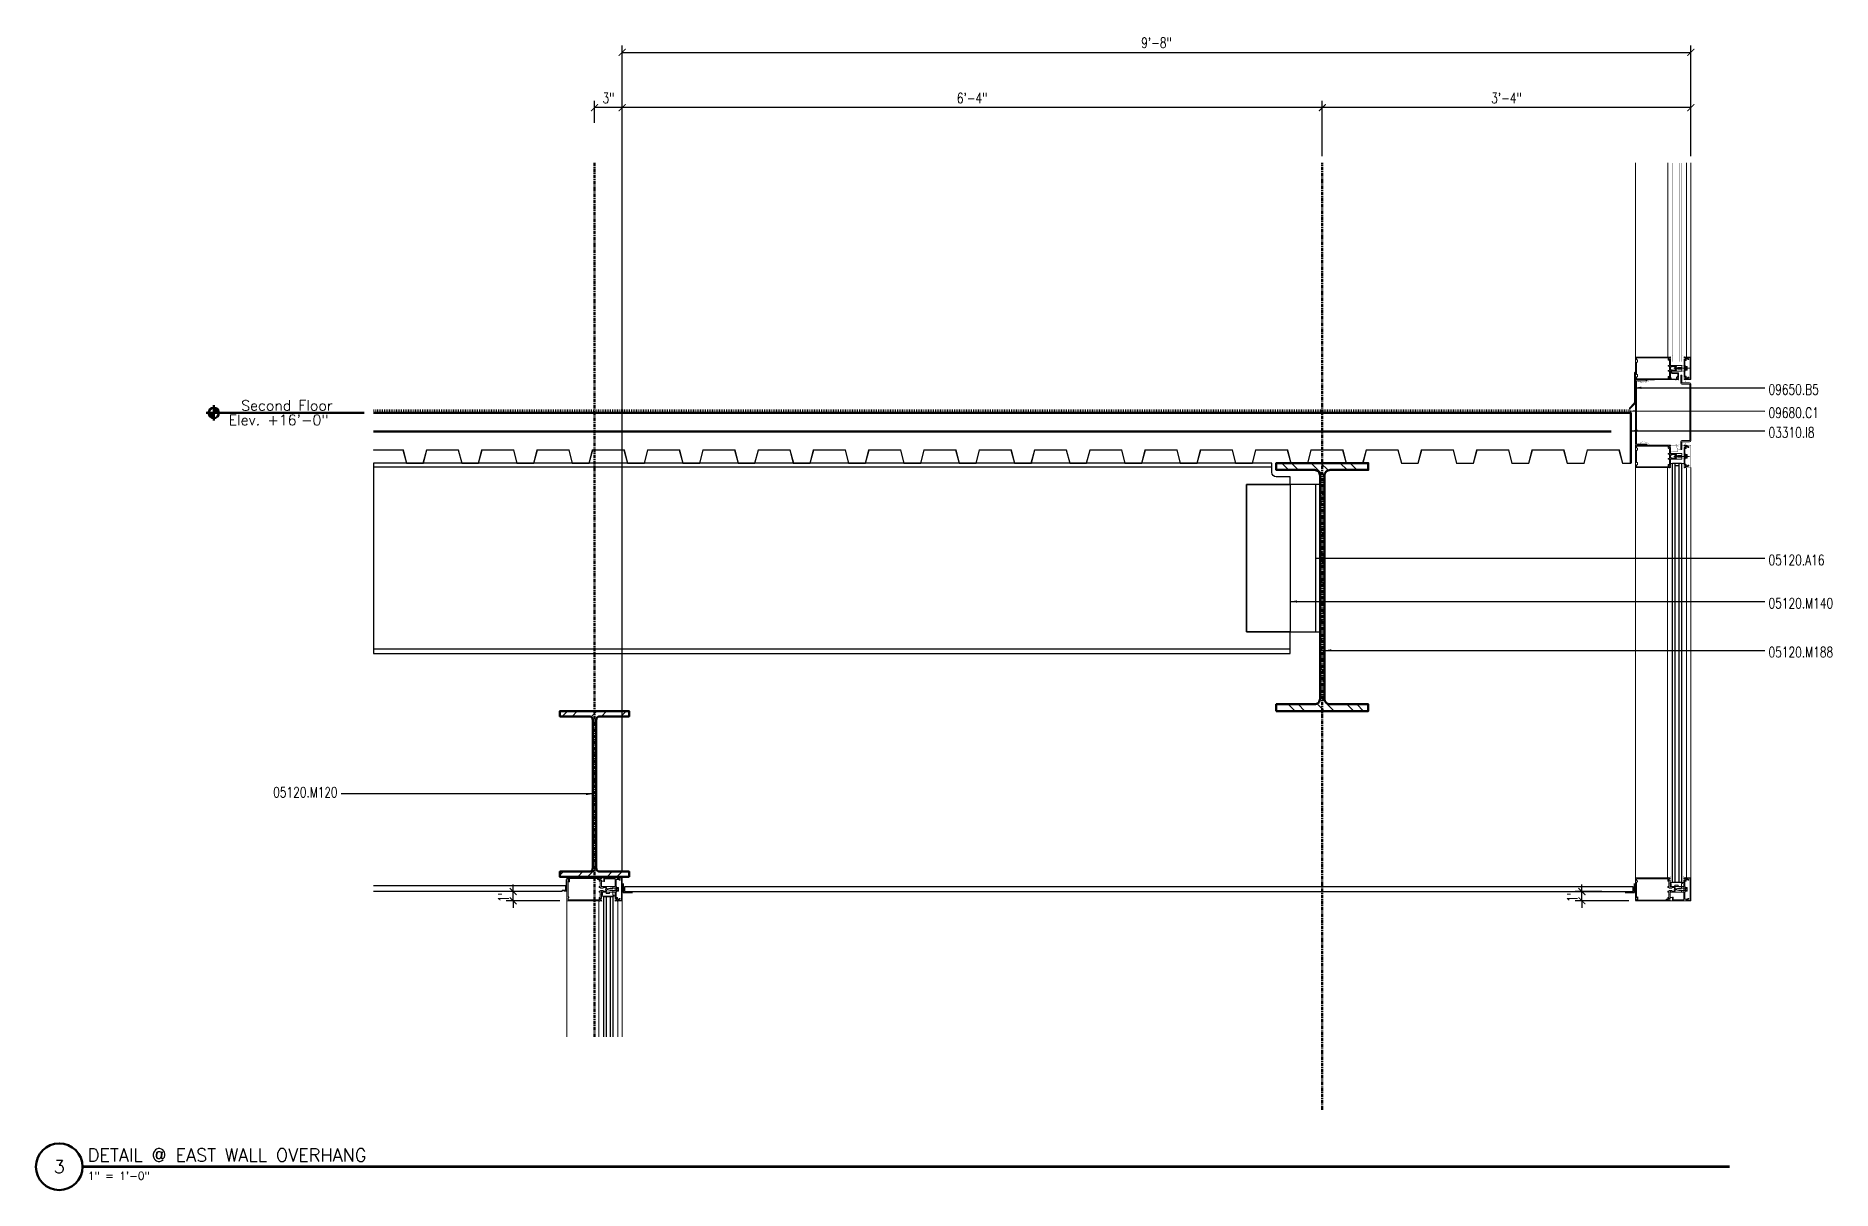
# Model space of a CAD drawing. Header units: inches. Extents: x 4066 to 5785, y 40 to 930.
# Drawn here: x 4644.4 to 4839.4, y 173.6 to 298.8 of the extents above; entities that cross this region are included whole.
import ezdxf
from ezdxf.enums import TextEntityAlignment as Align

# ---------------------------------------------------------------- set-up
doc = ezdxf.new("R2010")
doc.units = ezdxf.units.IN
doc.header["$LTSCALE"] = 0.5
doc.header["$MEASUREMENT"] = 0
doc.linetypes.add('CENTER2', pattern=[1.125, 0.75, -0.125, 0.125, -0.125])
doc.layers.get('0').update_dxf_attribs({"lineweight": 18})
doc.layers.get('Defpoints').update_dxf_attribs({"color": 140, "lineweight": 18})
for name, color, linetype, lineweight in [('A-Anno-Dims', 211, 'Continuous', 18), ('A-Anno-Note', 231, 'Continuous', 25), ('A-Detl-Fine', 90, 'Continuous', 18), ('A-Detl-Medm', 31, 'Continuous', 25), ('A-Detl-Patt', 190, 'Continuous', 18), ('A-Detl-Thin', 150, 'Continuous', 18), ('A-Detl-Wide', 213, 'Continuous', 50), ('G-Anno-Ttlb', 213, 'Continuous', 50)]:
    doc.layers.add(name, color=color, linetype=linetype, lineweight=lineweight)
doc.styles.add('Arch-Dim', font='romans.shx', dxfattribs={"width": 0.75})
doc.styles.add('RomanS', font='romans.shx')
doc.dimstyles.new('Aec-Arch-I-96', dxfattribs={"dimscale": 96, "dimtxt": 0.09375, "dimasz": 0.0625, "dimexe": 0.0625, "dimexo": 0.0625, "dimgap": 0.03125, "dimtad": 1, "dimdec": 4, "dimzin": 3, "dimdsep": 46, "dimlunit": 4, "dimtxsty": 'Arch-Dim', "dimblk": 'ARCHTICK', "dimcen": 0.09375, "dimazin": 2, "dimtfac": 0.75, "dimtdec": 4, "dimtix": 1, "dimtmove": 2, "dimatfit": 2, "dimfxl": 1, "dimtolj": 1, "dimtzin": 0, "dimarcsym": 0})

msp = doc.modelspace()

# ---------------------------------------------------------------- texts
at = {"layer": 'A-Anno-Note', "char_height": 1.125, "style": 'Arch-Dim'}
for s, insert, attachment_point in [('09650.B5', (4832.46891, 261.03905), 1), ('09680.C1', (4832.46886, 258.5227), 1), ('03310.I8', (4832.46882, 256.3804), 1), ('05120.A16', (4832.46858, 242.54401), 1), ('05120.M140', (4832.46849, 237.85217), 1), ('05120.M188', (4832.46837, 232.54742), 1), ('05120.M120', (4677.15787, 216.21901), 9)]:
    msp.add_mtext(s, dxfattribs=dict(at, insert=insert, attachment_point=attachment_point))

# ---------------------------------------------------------------- blocks, each defined once
blk = doc.blocks.new('*U61')
at = {"layer": 'A-Detl-Patt'}
h = blk.add_hatch(dxfattribs=at)
h.set_pattern_fill('ANSI32', color=256, scale=6, style=0)
h.set_pattern_definition([(45, (0, -8.995), (-1.591, 1.591), []), (45, (1.0607, -8.995), (-1.591, 1.591), [])])
edge = h.paths.add_edge_path()
edge.add_line((3.7475, -17.99), (3.7475, -17.42))
edge.add_line((3.7475, -17.42), (0.5775, -17.42))
edge.add_arc((0.5775, -17.02), 0.4, 180, 270, ccw=False)
edge.add_line((0.1775, -17.02), (0.1775, -0.97))
edge.add_arc((0.5775, -0.97), 0.4, 90, 180, ccw=False)
edge.add_line((0.5775, -0.57), (3.7475, -0.57))
edge.add_line((3.7475, -0.57), (3.7475, 0))
edge.add_line((3.7475, 0), (-3.7475, 0))
edge.add_line((-3.7475, 0), (-3.7475, -0.57))
edge.add_line((-3.7475, -0.57), (-0.5775, -0.57))
edge.add_arc((-0.5775, -0.97), 0.4, 0, 90, ccw=False)
edge.add_line((-0.1775, -0.97), (-0.1775, -17.02))
edge.add_arc((-0.5775, -17.02), 0.4, -90, 0, ccw=False)
edge.add_line((-0.5775, -17.42), (-3.7475, -17.42))
edge.add_line((-3.7475, -17.42), (-3.7475, -17.99))
edge.add_line((-3.7475, -17.99), (3.7475, -17.99))
at = {"color": 0, "linetype": 'ByBlock'}
blk.add_lwpolyline([(3.7475, -17.99), (3.7475, -17.42), (0.5775, -17.42, -0.41421356), (0.1775, -17.02), (0.1775, -0.97, -0.41421356), (0.5775, -0.57), (3.7475, -0.57), (3.7475, 0), (-3.7475, 0), (-3.7475, -0.57), (-0.5775, -0.57, -0.41421356), (-0.1775, -0.97), (-0.1775, -17.02, -0.41421356), (-0.5775, -17.42), (-3.7475, -17.42), (-3.7475, -17.99)], format="xyb", close=True, dxfattribs=at)
blk = doc.blocks.new('AecDtl_9650C2')
at = {"layer": 'A-Detl-Thin'}
blk.add_lwpolyline([(0.04, 0.59), (0.6, 0.02, 0.414214), (0.65, 0.02), (0.65, 0.02, 0.397145), (0.65, 0.07), (0.16, 0.62, -0.18372), (0.12, 0.7), (0.12, 3.88, 0.414214), (0, 4), (0, 0.68, 0.198912)], format="xyb", close=True, dxfattribs=at)
blk = doc.blocks.new('*U56')
at = {"layer": 'A-Detl-Patt'}
h = blk.add_hatch(dxfattribs=at)
h.set_pattern_fill('ANSI32', color=256, scale=6, style=0)
h.set_pattern_definition([(45, (0, -13.46), (-1.591, 1.591), []), (45, (1.0607, -13.46), (-1.591, 1.591), [])])
edge = h.paths.add_edge_path()
edge.add_line((4.995, -26.92), (4.995, -26.175))
edge.add_line((4.995, -26.175), (0.845, -26.175))
edge.add_arc((0.845, -25.575), 0.6, 180, 270, ccw=False)
edge.add_line((0.245, -25.575), (0.245, -1.345))
edge.add_arc((0.845, -1.345), 0.6, 90, 180, ccw=False)
edge.add_line((0.845, -0.745), (4.995, -0.745))
edge.add_line((4.995, -0.745), (4.995, 0))
edge.add_line((4.995, 0), (-4.995, 0))
edge.add_line((-4.995, 0), (-4.995, -0.745))
edge.add_line((-4.995, -0.745), (-0.845, -0.745))
edge.add_arc((-0.845, -1.345), 0.6, 0, 90, ccw=False)
edge.add_line((-0.245, -1.345), (-0.245, -25.575))
edge.add_arc((-0.845, -25.575), 0.6, -90, 0, ccw=False)
edge.add_line((-0.845, -26.175), (-4.995, -26.175))
edge.add_line((-4.995, -26.175), (-4.995, -26.92))
edge.add_line((-4.995, -26.92), (4.995, -26.92))
at = {"color": 0, "linetype": 'ByBlock'}
blk.add_lwpolyline([(4.995, -26.92), (4.995, -26.175), (0.845, -26.175, -0.4142136), (0.245, -25.575), (0.245, -1.345, -0.4142136), (0.845, -0.745), (4.995, -0.745), (4.995, 0), (-4.995, 0), (-4.995, -0.745), (-0.845, -0.745, -0.4142136), (-0.245, -1.345), (-0.245, -25.575, -0.4142136), (-0.845, -26.175), (-4.995, -26.175), (-4.995, -26.92)], format="xyb", close=True, dxfattribs=at)
blk = doc.blocks.new('*U66')
at = {"layer": 'A-Detl-Thin'}
blk.add_lwpolyline([(0, 0.06), (0, 0), (0.92, 0), (1.3, 1.44), (4.7, 1.44), (5.08, 0), (6.92, 0), (7.3, 1.44), (10.7, 1.44), (11.08, 0), (12.92, 0), (13.3, 1.44), (16.7, 1.44), (17.08, 0), (18.92, 0), (19.3, 1.44), (22.7, 1.44), (23.08, 0), (24.92, 0), (25.3, 1.44), (28.7, 1.44), (29.08, 0), (30.92, 0), (31.3, 1.44), (34.7, 1.44), (35.08, 0), (36.92, 0), (37.3, 1.44), (40.7, 1.44), (41.08, 0), (42.92, 0), (43.3, 1.44), (46.7, 1.44), (47.08, 0), (48.92, 0), (49.3, 1.44), (52.7, 1.44), (53.08, 0), (54.92, 0), (55.3, 1.44), (58.7, 1.44), (59.08, 0), (60.92, 0), (61.3, 1.44), (64.7, 1.44), (65.08, 0), (66.92, 0), (67.3, 1.44), (70.7, 1.44), (71.08, 0), (72.92, 0), (73.3, 1.44), (76.7, 1.44), (77.08, 0), (78.92, 0), (79.3, 1.44), (82.7, 1.44), (83.08, 0), (84.92, 0), (85.3, 1.44), (88.7, 1.44), (89.08, 0), (90.92, 0), (91.3, 1.44), (94.7, 1.44), (95.08, 0), (96.92, 0), (97.3, 1.44), (100.7, 1.44), (101.08, 0), (102.92, 0), (103.3, 1.44), (106.7, 1.44), (107.08, 0), (108.92, 0), (109.3, 1.44), (112.7, 1.44), (113.08, 0), (114.92, 0), (115.3, 1.44), (118.7, 1.44), (119.08, 0), (120.92, 0), (121.3, 1.44), (124.7, 1.44), (125.08, 0), (126.92, 0), (127.3, 1.44), (130.7, 1.44), (131.08, 0), (132.92, 0), (133.3, 1.44), (136.5, 1.44), (136.5, 1.5), (133.25, 1.5), (132.88, 0.06), (131.12, 0.06), (130.75, 1.5), (127.25, 1.5), (126.88, 0.06), (125.12, 0.06), (124.75, 1.5), (121.25, 1.5), (120.88, 0.06), (119.12, 0.06), (118.75, 1.5), (115.25, 1.5), (114.88, 0.06), (113.12, 0.06), (112.75, 1.5), (109.25, 1.5), (108.88, 0.06), (107.12, 0.06), (106.75, 1.5), (103.25, 1.5), (102.88, 0.06), (101.12, 0.06), (100.75, 1.5), (97.25, 1.5), (96.88, 0.06), (95.12, 0.06), (94.75, 1.5), (91.25, 1.5), (90.88, 0.06), (89.12, 0.06), (88.75, 1.5), (85.25, 1.5), (84.88, 0.06), (83.12, 0.06), (82.75, 1.5), (79.25, 1.5), (78.88, 0.06), (77.12, 0.06), (76.75, 1.5), (73.25, 1.5), (72.88, 0.06), (71.12, 0.06), (70.75, 1.5), (67.25, 1.5), (66.88, 0.06), (65.12, 0.06), (64.75, 1.5), (61.25, 1.5), (60.88, 0.06), (59.12, 0.06), (58.75, 1.5), (55.25, 1.5), (54.88, 0.06), (53.12, 0.06), (52.75, 1.5), (49.25, 1.5), (48.88, 0.06), (47.12, 0.06), (46.75, 1.5), (43.25, 1.5), (42.88, 0.06), (41.12, 0.06), (40.75, 1.5), (37.25, 1.5), (36.88, 0.06), (35.12, 0.06), (34.75, 1.5), (31.25, 1.5), (30.88, 0.06), (29.12, 0.06), (28.75, 1.5), (25.25, 1.5), (24.88, 0.06), (23.12, 0.06), (22.75, 1.5), (19.25, 1.5), (18.88, 0.06), (17.12, 0.06), (16.75, 1.5), (13.25, 1.5), (12.88, 0.06), (11.12, 0.06), (10.75, 1.5), (7.25, 1.5), (6.88, 0.06), (5.12, 0.06), (4.75, 1.5), (1.25, 1.5), (0.88, 0.06), (0, 0.06)], close=True, dxfattribs=at)
at = {"layer": 'A-Detl-Wide'}
blk.add_lwpolyline([(0, 0.06), (0, 5.5), (136.5, 5.5)], dxfattribs=at)
blk = doc.blocks.new('Anno_Elevation_Label_1')
at = {"linetype": 'ByBlock'}
h = blk.add_hatch(color=0, dxfattribs=at)
h.paths.add_polyline_path([(-0.78, 0.047), (-0.78, 0), (-0.733, 0, 0.414214)])
h.paths.add_polyline_path([(-0.78, 0), (-0.827, 0, 0.414214), (-0.78, -0.047)])
at = {"color": 0, "linetype": 'ByBlock'}
for p, q in [((-0.85, 0), (0, 0)), ((-0.78, -0.07), (-0.78, 0.07))]:
    blk.add_line(p, q, dxfattribs=at)
blk.add_circle((-0.78, 0), 0.0469, dxfattribs=at)
at = {"color": 0, "linetype": 'ByBlock', "style": 'RomanS'}
for tag, p in [('LABEL', (-0.731, 0.021)), ('ELEVATION', (-0.731, -0.111))]:
    blk.add_attdef(tag, p, '', height=0.0938, dxfattribs=at)
blk = doc.blocks.new('_ArchTick')
at = {"color": 0, "linetype": 'ByBlock', "const_width": 0.15}
blk.add_lwpolyline([(-0.5, -0.5), (0.5, 0.5)], dxfattribs=at)
blk = doc.blocks.new('*D137')
at = {"layer": 'A-Anno-Dims', "color": 0, "lineweight": -2, "transparency": 16777216}
for p, q in [((4784.04, 285.81), (4784.04, 291.81)), ((4824.04, 291.06), (4784.04, 291.06)), ((4824.04, 285.81), (4824.04, 291.81))]:
    blk.add_line(p, q, dxfattribs=at)
at = {"layer": 'Defpoints', "color": 0, "transparency": 16777216}
for p in [(4784.04, 291.06), (4784.04, 285.06), (4824.04, 285.06)]:
    blk.add_point(p, dxfattribs=at)
at = {"layer": 'A-Anno-Dims', "color": 0, "lineweight": -2, "transparency": 16777216, "xscale": 0.75, "yscale": 0.75, "zscale": 0.75, "rotation": 180}
blk.add_blockref('_ArchTick', (4784.04, 291.06), dxfattribs=at)
at = {"layer": 'A-Anno-Dims', "color": 0, "lineweight": -2, "transparency": 16777216, "xscale": 0.75, "yscale": 0.75, "zscale": 0.75}
blk.add_blockref('_ArchTick', (4824.04, 291.06), dxfattribs=at)
at = {"layer": 'A-Anno-Dims', "color": 0, "transparency": 16777216, "insert": (4804.04, 292.1), "char_height": 1.125, "attachment_point": 5, "style": 'Arch-Dim'}
blk.add_mtext('\\A1;3\'-4"', dxfattribs=at)
blk = doc.blocks.new('*D138')
at = {"layer": 'A-Anno-Dims', "color": 0, "lineweight": -2, "transparency": 16777216}
for p, q in [((4708.04, 208.25), (4708.04, 291.81)), ((4784.04, 291.06), (4708.04, 291.06)), ((4784.04, 285.81), (4784.04, 291.81))]:
    blk.add_line(p, q, dxfattribs=at)
at = {"layer": 'Defpoints', "color": 0, "transparency": 16777216}
for p in [(4708.04, 291.06), (4784.04, 285.06), (4708.04, 207.5)]:
    blk.add_point(p, dxfattribs=at)
at = {"layer": 'A-Anno-Dims', "color": 0, "lineweight": -2, "transparency": 16777216, "xscale": 0.75, "yscale": 0.75, "zscale": 0.75, "rotation": 180}
blk.add_blockref('_ArchTick', (4708.04, 291.06), dxfattribs=at)
at = {"layer": 'A-Anno-Dims', "color": 0, "lineweight": -2, "transparency": 16777216, "xscale": 0.75, "yscale": 0.75, "zscale": 0.75}
blk.add_blockref('_ArchTick', (4784.04, 291.06), dxfattribs=at)
at = {"layer": 'A-Anno-Dims', "color": 0, "transparency": 16777216, "insert": (4746.04, 292.1), "char_height": 1.125, "attachment_point": 5, "style": 'Arch-Dim'}
blk.add_mtext('\\A1;6\'-4"', dxfattribs=at)
blk = doc.blocks.new('*D139')
at = {"layer": 'A-Anno-Dims', "color": 0, "lineweight": -2, "transparency": 16777216}
for p, q in [((4705.04, 289.42), (4705.04, 291.81)), ((4708.04, 291.06), (4705.04, 291.06)), ((4708.04, 208.25), (4708.04, 291.81))]:
    blk.add_line(p, q, dxfattribs=at)
at = {"layer": 'Defpoints', "color": 0, "transparency": 16777216}
for p in [(4705.04, 291.06), (4705.04, 288.67), (4708.04, 207.5)]:
    blk.add_point(p, dxfattribs=at)
at = {"layer": 'A-Anno-Dims', "color": 0, "lineweight": -2, "transparency": 16777216, "xscale": 0.75, "yscale": 0.75, "zscale": 0.75, "rotation": 180}
blk.add_blockref('_ArchTick', (4705.04, 291.06), dxfattribs=at)
at = {"layer": 'A-Anno-Dims', "color": 0, "lineweight": -2, "transparency": 16777216, "xscale": 0.75, "yscale": 0.75, "zscale": 0.75}
blk.add_blockref('_ArchTick', (4708.04, 291.06), dxfattribs=at)
at = {"layer": 'A-Anno-Dims', "color": 0, "transparency": 16777216, "insert": (4706.54, 292.1), "char_height": 1.125, "attachment_point": 5, "style": 'Arch-Dim'}
blk.add_mtext('\\A1;3"', dxfattribs=at)
blk = doc.blocks.new('*D140')
at = {"layer": 'A-Anno-Dims', "color": 0, "lineweight": -2, "transparency": 16777216}
for p, q in [((4708.04, 208.25), (4708.04, 297.81)), ((4708.04, 297.06), (4824.04, 297.06)), ((4824.04, 285.81), (4824.04, 297.81))]:
    blk.add_line(p, q, dxfattribs=at)
at = {"layer": 'Defpoints', "color": 0, "transparency": 16777216}
for p in [(4824.04, 297.06), (4824.04, 285.06), (4708.04, 207.5)]:
    blk.add_point(p, dxfattribs=at)
at = {"layer": 'A-Anno-Dims', "color": 0, "lineweight": -2, "transparency": 16777216, "xscale": 0.75, "yscale": 0.75, "zscale": 0.75, "rotation": 180}
blk.add_blockref('_ArchTick', (4708.04, 297.06), dxfattribs=at)
at = {"layer": 'A-Anno-Dims', "color": 0, "lineweight": -2, "transparency": 16777216, "xscale": 0.75, "yscale": 0.75, "zscale": 0.75}
blk.add_blockref('_ArchTick', (4824.04, 297.06), dxfattribs=at)
at = {"layer": 'A-Anno-Dims', "color": 0, "transparency": 16777216, "insert": (4766.04, 298.1), "char_height": 1.125, "attachment_point": 5, "style": 'Arch-Dim'}
blk.add_mtext('\\A1;9\'-8"', dxfattribs=at)
blk = doc.blocks.new('*D141')
at = {"layer": 'A-Anno-Dims', "color": 0, "lineweight": -2, "transparency": 16777216}
for p, q in [((4812.22, 206.01), (4812.22, 206.76)), ((4814.4, 206.01), (4811.47, 206.01)), ((4817.31, 205), (4811.47, 205)), ((4812.22, 205), (4812.22, 206.01)), ((4812.22, 205), (4812.22, 204.25))]:
    blk.add_line(p, q, dxfattribs=at)
at = {"layer": 'Defpoints', "color": 0, "transparency": 16777216}
for p in [(4812.22, 206.01), (4815.15, 206.01), (4818.06, 205)]:
    blk.add_point(p, dxfattribs=at)
at = {"layer": 'A-Anno-Dims', "color": 0, "lineweight": -2, "transparency": 16777216, "xscale": 0.75, "yscale": 0.75, "zscale": 0.75}
for p, rotation in [((4812.22, 206.01), 270), ((4812.22, 205), 90)]:
    blk.add_blockref('_ArchTick', p, dxfattribs=dict(at, rotation=rotation))
at = {"layer": 'A-Anno-Dims', "color": 0, "transparency": 16777216, "insert": (4811.18, 205.51), "char_height": 1.125, "attachment_point": 5, "rotation": 90, "style": 'Arch-Dim'}
blk.add_mtext('\\A1;1"', dxfattribs=at)
blk = doc.blocks.new('*D142')
at = {"layer": 'A-Anno-Dims', "color": 0, "lineweight": -2, "transparency": 16777216}
for p, q in [((4696.21, 206.01), (4696.21, 206.76)), ((4698.38, 206.01), (4695.46, 206.01)), ((4701.29, 205), (4695.46, 205)), ((4696.21, 205), (4696.21, 206.01)), ((4696.21, 205), (4696.21, 204.25))]:
    blk.add_line(p, q, dxfattribs=at)
at = {"layer": 'Defpoints', "color": 0, "transparency": 16777216}
for p in [(4696.21, 206.01), (4699.13, 206.01), (4702.04, 205)]:
    blk.add_point(p, dxfattribs=at)
at = {"layer": 'A-Anno-Dims', "color": 0, "lineweight": -2, "transparency": 16777216, "xscale": 0.75, "yscale": 0.75, "zscale": 0.75}
for p, rotation in [((4696.21, 206.01), 270), ((4696.21, 205), 90)]:
    blk.add_blockref('_ArchTick', p, dxfattribs=dict(at, rotation=rotation))
at = {"layer": 'A-Anno-Dims', "color": 0, "transparency": 16777216, "insert": (4695.16, 205.51), "char_height": 1.125, "attachment_point": 5, "rotation": 90, "style": 'Arch-Dim'}
blk.add_mtext('\\A1;1"', dxfattribs=at)
blk = doc.blocks.new('Anno_Title_A1')
at = {"color": 0, "linetype": 'ByBlock', "lineweight": -2}
blk.add_circle((0, 0), 2.25, dxfattribs=at)
blk.add_circle((0, 0), 2.25, dxfattribs=at)
at = {"color": 0, "linetype": 'ByBlock', "lineweight": -2, "style": 'RomanS'}
blk.add_attdef('NUMBER', text='', height=1.25, dxfattribs=at).set_placement((0, 0), align=Align.MIDDLE)
blk = doc.blocks.new('Anno_Title_T1')
at = {"color": 0, "linetype": 'ByBlock', "lineweight": -2, "style": 'RomanS'}
blk.add_attdef('TITLE', (2.75, 0.5), '', height=1.25, dxfattribs=at)
blk.add_attdef('SCALE', text='', height=0.75, dxfattribs=at).set_placement((2.75, -0.5), align=Align.TOP_LEFT)

# ---------------------------------------------------------------- dimensions: what is measured, and where the dimension line sits
at = {"layer": 'A-Anno-Dims'}
for base, p1, p2, picture, middle in [((4824.03986, 297.05913), (4708.03959, 207.49904), (4824.03986, 285.05913), '*D140', (4766.03973, 298.10377)), ((4705.0391, 291.05913), (4708.03959, 207.49904), (4705.0391, 288.66548), '*D139', (4706.53935, 292.10377)), ((4708.039595, 291.059129), (4784.039438, 285.059129), (4708.039595, 207.499043), '*D138', (4746.039517, 292.103771)), ((4784.03944, 291.05913), (4824.03986, 285.05913), (4784.03944, 285.05913), '*D137', (4804.03965, 292.10377))]:
    dim = msp.add_linear_dim(base=base, p1=p1, p2=p2, dimstyle='Aec-Arch-I-96', override={"dimscale": 12}, dxfattribs=at)
    dim.commit()
    dim.dimension.update_dxf_attribs({"geometry": picture, "text_midpoint": middle})
for base, p1, p2, picture, middle in [((4696.20535, 206.01458), (4702.03861, 204.99904), (4699.13185, 206.01458), '*D142', (4695.16071, 205.50681)), ((4812.22426, 206.01459), (4818.05752, 204.99906), (4815.15076, 206.01459), '*D141', (4811.17962, 205.50682))]:
    dim = msp.add_linear_dim(base=base, p1=p1, p2=p2, angle=90, dimstyle='Aec-Arch-I-96', override={"dimscale": 12}, dxfattribs=at)
    dim.commit()
    dim.dimension.update_dxf_attribs({"geometry": picture, "text_midpoint": middle})

# ---------------------------------------------------------------- hatches: boundary and pattern name
at = {"layer": 'A-Detl-Thin'}
h = msp.add_hatch(dxfattribs=at)
h.set_pattern_fill('LINE', color=256, scale=1.5, angle=90, style=0)
h.set_pattern_definition([(90, (4652.03953, 257.94018), (-0.1875, 1e-17), [])])
h.paths.add_polyline_path([(4817.53867, 257.94018), (4817.53867, 258.31518), (4681.0391, 258.31518), (4681.0391, 257.94018)], flags=0)

# ---------------------------------------------------------------- linework, layer by layer
at = {"layer": 'A-Detl-Fine'}
for p, q in [((4821.55758, 264.05899), (4821.55795, 285.05913)), ((4823.58972, 264.05899), (4823.59009, 285.05913)), ((4821.55758, 264.05899), (4821.55758, 263.99998)), ((4823.58972, 264.05899), (4823.58972, 263.9982)), ((4823.90106, 262.77844), (4822.20725, 262.77844)), ((4822.41264, 261.49791), (4822.41264, 261.55655)), ((4823.47534, 263.03525), (4823.43534, 263.03525)), ((4823.43534, 263.03525), (4823.43534, 262.53525)), ((4823.47534, 262.53525), (4823.43534, 262.53525)), ((4823.47534, 263.03525), (4823.47534, 262.53525)), ((4823.61502, 262.98816), (4823.47534, 262.98816)), ((4823.61502, 262.88671), (4823.47534, 262.88671)), ((4823.61502, 262.68379), (4823.47534, 262.68379)), ((4823.61502, 262.58233), (4823.47534, 262.58233)), ((4823.61895, 262.97184), (4823.61895, 262.59865)), ((4823.63765, 262.97184), (4823.61895, 262.97184)), ((4823.63765, 262.59865), (4823.61895, 262.59865)), ((4823.64995, 262.93743), (4823.64995, 262.63306)), ((4823.43534, 253.47832), (4823.43534, 252.97832)), ((4823.47534, 253.47832), (4823.43534, 253.47832)), ((4823.47534, 253.47832), (4823.47534, 252.97832)), ((4821.49975, 207.55784), (4821.49973, 251.94097)), ((4821.84097, 252.46868), (4822.03948, 252.46868)), ((4823.90106, 253.2215), (4822.20725, 253.2215)), ((4823.30633, 252.46868), (4823.06201, 252.46868)), ((4823.47534, 252.97832), (4823.43534, 252.97832)), ((4823.61502, 253.43123), (4823.47534, 253.43123)), ((4823.61502, 253.32977), (4823.47534, 253.32977)), ((4823.61502, 253.12685), (4823.47534, 253.12685)), ((4823.61502, 253.0254), (4823.47534, 253.0254)), ((4823.57926, 207.49928), (4823.57924, 251.93949)), ((4823.61895, 253.41491), (4823.61895, 253.04172)), ((4823.63765, 253.41491), (4823.61895, 253.41491)), ((4823.63765, 253.04172), (4823.61895, 253.04172)), ((4823.64995, 253.3805), (4823.64995, 253.07612)), ((4706.03936, 207.49865), (4705.78936, 207.49865)), ((4705.78936, 207.13865), (4706.03936, 207.13865)), ((4821.49975, 207.55784), (4821.49975, 207.49883)), ((4823.10201, 206.99906), (4821.85201, 206.99906)), ((4821.85201, 206.87406), (4821.91451, 206.87406)), ((4821.91451, 206.87406), (4821.91451, 206.56206)), ((4822.28951, 206.68706), (4822.66451, 206.68706)), ((4822.28951, 206.56206), (4822.28951, 206.68706)), ((4822.66451, 206.68706), (4822.66451, 206.56206)), ((4823.03951, 206.56206), (4823.03951, 206.87406)), ((4823.03951, 206.87406), (4823.10201, 206.87406)), ((4705.49983, 190.24749), (4705.49981, 204.94027)), ((4705.49984, 204.94003), (4705.49984, 204.99904)), ((4705.85209, 205.62404), (4705.91459, 205.62404)), ((4707.10209, 205.49904), (4705.85209, 205.49904)), ((4705.91459, 205.62404), (4705.91459, 205.93604)), ((4705.91459, 205.93604), (4706.28959, 205.93604)), ((4706.28959, 205.93604), (4706.28959, 205.81104)), ((4706.28959, 205.81104), (4706.66459, 205.81104)), ((4706.41459, 206.24904), (4706.74959, 206.37442)), ((4706.74959, 206.12365), (4706.41459, 206.24904)), ((4706.66459, 205.81104), (4706.66459, 205.93604)), ((4706.66459, 205.93604), (4707.03959, 205.93604)), ((4707.41459, 206.37442), (4706.74959, 206.37442)), ((4707.41459, 206.12365), (4706.74959, 206.12365)), ((4707.28959, 206.56204), (4707.03959, 206.56204)), ((4707.03959, 205.93604), (4707.28959, 205.93604)), ((4707.03959, 205.93604), (4707.03959, 205.62404)), ((4707.03959, 205.62404), (4707.10209, 205.62404)), ((4707.41459, 206.49904), (4707.41459, 205.99904)), ((4707.45459, 206.49904), (4707.41459, 206.49904)), ((4707.45459, 205.99904), (4707.41459, 205.99904)), ((4707.45459, 206.49904), (4707.45459, 205.99904)), ((4707.59427, 206.45195), (4707.45459, 206.45195)), ((4707.59427, 206.3505), (4707.45459, 206.3505)), ((4707.59427, 206.14758), (4707.45459, 206.14758)), ((4707.59427, 206.04612), (4707.45459, 206.04612)), ((4707.57934, 190.24749), (4707.57932, 204.93879)), ((4707.57935, 204.93849), (4707.57935, 204.99928)), ((4707.5982, 206.43563), (4707.5982, 206.06244)), ((4707.6169, 206.43563), (4707.5982, 206.43563)), ((4707.6169, 206.06244), (4707.5982, 206.06244)), ((4707.6292, 206.40122), (4707.6292, 206.09685)), ((4821.78927, 205.35945), (4822.03927, 205.35945)), ((4822.03927, 204.99945), (4821.78927, 204.99945)), ((4821.91451, 206.56206), (4822.28951, 206.56206)), ((4822.74951, 206.37445), (4822.41451, 206.24906)), ((4822.41451, 206.24906), (4822.74951, 206.12368)), ((4822.66451, 206.56206), (4823.03951, 206.56206)), ((4823.41451, 206.37445), (4822.74951, 206.37445)), ((4823.41451, 206.12368), (4822.74951, 206.12368)), ((4823.03951, 206.56206), (4823.28951, 206.56206)), ((4823.28951, 205.93606), (4823.03951, 205.93606)), ((4823.41451, 205.99906), (4823.41451, 206.49906)), ((4823.45451, 206.49906), (4823.41451, 206.49906)), ((4823.45451, 205.99906), (4823.41451, 205.99906)), ((4823.45451, 205.99906), (4823.45451, 206.49906)), ((4823.59419, 206.45198), (4823.45451, 206.45198)), ((4823.59419, 206.35052), (4823.45451, 206.35052)), ((4823.59419, 206.1476), (4823.45451, 206.1476)), ((4823.59419, 206.04615), (4823.45451, 206.04615)), ((4823.59811, 206.06247), (4823.59811, 206.43566)), ((4823.61682, 206.43566), (4823.59811, 206.43566)), ((4823.61682, 206.06247), (4823.59811, 206.06247)), ((4823.62911, 206.09688), (4823.62911, 206.40125))]:
    msp.add_line(p, q, dxfattribs=at)
at = {"layer": 'A-Detl-Fine', "const_width": 0.01111}
for points in [[(4822.08528, 264.13377), (4821.55758, 264.05899)], [(4821.84097, 263.53129), (4822.08528, 263.53129)], [(4823.06201, 264.13377), (4823.58972, 264.05899)], [(4823.30633, 263.53129), (4823.06201, 263.53129)], [(4818.34099, 261.34039), (4818.3438, 261.35311), (4818.35148, 261.36332), (4818.36289, 261.36951)], [(4818.37129, 261.31008), (4818.35602, 261.31423), (4818.34514, 261.32511), (4818.34099, 261.34039)], [(4818.36288, 261.36951), (4818.62786, 261.43529)], [(4818.37745, 261.31068), (4818.37546, 261.31037), (4818.37337, 261.31016), (4818.37129, 261.31008)], [(4818.45041, 261.32881), (4818.37748, 261.3107)], [(4818.91598, 261.18433), (4818.84568, 261.18762), (4818.77561, 261.19726), (4818.70637, 261.2129), (4818.6386, 261.23423), (4818.5729, 261.26089), (4818.50991, 261.29255), (4818.45022, 261.32888)], [(4818.91598, 261.24492), (4818.83757, 261.24913), (4818.76002, 261.26148), (4818.68418, 261.28155), (4818.61091, 261.3089), (4818.54107, 261.34311)], [(4818.6362, 261.41829), (4818.54201, 261.34302)], [(4818.62786, 261.43527), (4818.62868, 261.43544), (4818.62954, 261.43556), (4818.63038, 261.43561)], [(4818.63038, 261.43561), (4818.63524, 261.43429), (4818.6387, 261.43083), (4818.64001, 261.42598)], [(4818.64001, 261.42598), (4818.63955, 261.42305), (4818.63823, 261.42042), (4818.63618, 261.41831)], [(4819.48131, 261.49486), (4819.43656, 261.44954), (4819.38824, 261.40831), (4819.33671, 261.37132), (4819.28232, 261.33875), (4819.22543, 261.31075), (4819.1664, 261.28748), (4819.10558, 261.2691), (4819.04333, 261.25577), (4818.98001, 261.24766), (4818.91598, 261.24492)], [(4819.5295, 261.45736), (4819.48567, 261.41263), (4819.43849, 261.3714), (4819.38829, 261.33384), (4819.33538, 261.3001), (4819.28009, 261.27034), (4819.22272, 261.24472), (4819.1636, 261.22341), (4819.10305, 261.20655), (4819.04139, 261.19432), (4818.97892, 261.18686), (4818.91598, 261.18433)], [(4819.13871, 261.49634), (4819.13871, 261.52664)], [(4819.48152, 261.49634), (4819.13871, 261.49634)], [(4819.16901, 261.55692), (4819.15374, 261.55278), (4819.14287, 261.5419), (4819.13873, 261.52664)], [(4819.16901, 261.55692), (4820.11593, 261.55692)], [(4820.11593, 261.45919), (4819.52959, 261.45919)], [(4820.11593, 261.55692), (4820.11593, 261.45919)], [(4822.41264, 261.55655), (4822.52563, 261.55655)], [(4822.94034, 261.42311), (4822.41264, 261.49791)], [(4822.69603, 262.02561), (4822.94034, 262.02561)], [(4823.06226, 263.08431), (4823.30655, 263.08431)], [(4823.30655, 262.47257), (4823.06226, 262.47257)], [(4823.3068, 261.90911), (4823.06248, 261.90911)], [(4823.06248, 261.5573), (4823.3068, 261.5573)], [(4823.5031, 261.37798), (4823.50584, 261.44095), (4823.51407, 261.50331), (4823.52779, 261.56446)], [(4823.52779, 261.1915), (4823.51407, 261.25265), (4823.50584, 261.31501), (4823.5031, 261.37798)], [(4818.34099, 254.65958), (4818.34514, 254.67485), (4818.35602, 254.68573), (4818.37129, 254.68988)], [(4818.36289, 254.63046), (4818.35148, 254.63664), (4818.3438, 254.64685), (4818.34099, 254.65958)], [(4818.36288, 254.63046), (4818.62786, 254.56467)], [(4818.37129, 254.68988), (4818.37337, 254.6898), (4818.37546, 254.68959), (4818.37745, 254.68928)], [(4818.45041, 254.67116), (4818.37748, 254.68924)], [(4818.45022, 254.67108), (4818.50991, 254.70741), (4818.5729, 254.73908), (4818.6386, 254.76574), (4818.70637, 254.78706), (4818.77561, 254.80271), (4818.84568, 254.81234), (4818.91598, 254.81563)], [(4818.54107, 254.65685), (4818.61005, 254.69106), (4818.68375, 254.71841), (4818.76045, 254.73848), (4818.83843, 254.75083), (4818.91598, 254.75505)], [(4818.6362, 254.58168), (4818.54201, 254.65694)], [(4818.63038, 254.56434), (4818.62954, 254.56438), (4818.62868, 254.5645), (4818.62786, 254.56467)], [(4818.64001, 254.57397), (4818.6387, 254.56911), (4818.63524, 254.56566), (4818.63038, 254.56434)], [(4818.63622, 254.58164), (4818.63826, 254.57952), (4818.63956, 254.5769), (4818.64001, 254.57397)], [(4818.91598, 254.81563), (4818.97899, 254.81303), (4819.04165, 254.80537), (4819.10357, 254.79282), (4819.16442, 254.77559), (4819.22381, 254.75385), (4819.28139, 254.7278), (4819.3368, 254.69761), (4819.38968, 254.66349), (4819.43967, 254.62562), (4819.48639, 254.58419), (4819.5295, 254.53939)], [(4818.91598, 254.75505), (4818.98001, 254.75222), (4819.04333, 254.74388), (4819.10558, 254.73022), (4819.1664, 254.71144), (4819.22543, 254.68772), (4819.28232, 254.65928), (4819.33671, 254.6263), (4819.38824, 254.58899), (4819.43656, 254.54753), (4819.48131, 254.50213)], [(4819.48152, 254.50362), (4819.13871, 254.50362)], [(4819.13871, 254.50362), (4819.13871, 254.47332)], [(4819.16901, 254.44304), (4819.15374, 254.44718), (4819.14287, 254.45806), (4819.13873, 254.47332)], [(4819.16901, 254.44304), (4820.11593, 254.44304)], [(4820.11593, 254.54075), (4819.52959, 254.54075)], [(4820.11593, 254.44304), (4820.11593, 254.54075)], [(4822.94034, 254.57683), (4822.41264, 254.50205)], [(4822.41264, 254.50205), (4822.41264, 254.44341)], [(4822.41264, 254.44341), (4822.52563, 254.44341)], [(4822.69603, 253.97435), (4822.94034, 253.97435)], [(4823.30655, 253.52737), (4823.06226, 253.52737)], [(4823.06248, 254.44265), (4823.3068, 254.44265)], [(4823.3068, 254.09086), (4823.06248, 254.09086)], [(4823.5031, 254.62197), (4823.50584, 254.68493), (4823.51407, 254.7473), (4823.52779, 254.80845)], [(4823.52779, 254.43548), (4823.51407, 254.49663), (4823.50584, 254.559), (4823.5031, 254.62197)], [(4821.51202, 251.99961), (4821.62501, 251.99961)], [(4821.51202, 251.94097), (4821.51202, 251.99961)], [(4822.03973, 251.86619), (4821.51202, 251.94097)], [(4823.05153, 251.86471), (4823.57924, 251.93949)], [(4823.06226, 252.91563), (4823.30655, 252.91563)], [(4823.57924, 251.99813), (4823.46624, 251.99813)], [(4823.57924, 251.93949), (4823.57924, 251.99813)], [(4822.02745, 207.63262), (4821.49975, 207.55784)], [(4821.84099, 207.03036), (4822.0853, 207.03036)], [(4823.05155, 207.63285), (4823.57926, 207.55807), (4823.57926, 207.49727)], [(4823.30635, 207.03036), (4823.06204, 207.03036)], [(4706.02754, 204.86525), (4705.49984, 204.94003)], [(4705.84108, 205.46774), (4706.08539, 205.46774)], [(4707.05164, 204.86371), (4707.57935, 204.93849)], [(4707.30644, 205.46774), (4707.06213, 205.46774)]]:
    msp.add_lwpolyline(points, dxfattribs=at)
at = {"layer": 'A-Detl-Fine', "linetype": 'Continuous', "const_width": 0.01111}
for points in [[(4823.06226, 263.02324), (4823.06226, 263.08431)], [(4823.06226, 262.47257), (4823.06226, 262.53366)]]:
    msp.add_lwpolyline(points, dxfattribs=at)
at = {"layer": 'A-Detl-Fine'}
for centre, radius, start, end in [((4823.59564, 262.93743), 0.05431, 290.9107, 69.0893), ((4823.4851, 262.78525), 0.16485, 322.0123, 37.9877), ((4823.59564, 262.63306), 0.05431, 290.9107, 69.0893), ((4823.59564, 253.3805), 0.05431, 290.9107, 69.0893), ((4823.4851, 253.22832), 0.16485, 322.0123, 37.9877), ((4823.59564, 253.07612), 0.05431, 290.9107, 69.0893), ((4821.85201, 206.93656), 0.0625, 90, 270), ((4823.10201, 206.93656), 0.0625, 270, 90), ((4705.85209, 205.56154), 0.0625, 90, 270), ((4707.10209, 205.56154), 0.0625, 270, 90), ((4707.57489, 206.40122), 0.05431, 290.9107, 69.0893), ((4707.46435, 206.24904), 0.16485, 322.0123, 37.9877), ((4707.57489, 206.09685), 0.05431, 290.9107, 69.0893), ((4823.5748, 206.40125), 0.05431, 290.9107, 69.0893), ((4823.46426, 206.24906), 0.16485, 322.0123, 37.9877), ((4823.5748, 206.09688), 0.05431, 290.9107, 69.0893)]:
    msp.add_arc(centre, radius, start, end, dxfattribs=at)
at = {"layer": 'A-Detl-Medm'}
for p, q in [((4778.54444, 252.04995), (4681.0391, 252.04995)), ((4780.54444, 250.16995), (4780.54444, 234.16995)), ((4783.29444, 250.16995), (4783.29444, 234.16995)), ((4780.54444, 232.28995), (4681.0391, 232.28995)), ((4701.91361, 206.62404), (4681.0391, 206.62404)), ((4701.53861, 205.99904), (4681.0391, 205.99904)), ((4701.91361, 206.12704), (4701.53861, 206.12704)), ((4701.53861, 205.99904), (4701.53861, 206.12704)), ((4701.91361, 206.12704), (4701.91361, 206.62404))]:
    msp.add_line(p, q, dxfattribs=at)
at = {"layer": 'A-Detl-Medm', "linetype": 'Continuous'}
for p, q in [((4822.03948, 252.48859), (4823.03948, 252.48859)), ((4822.0395, 207.01044), (4822.03948, 252.48859)), ((4822.28948, 252.48859), (4822.2895, 207.01044)), ((4822.28948, 252.2443), (4822.78948, 252.2443)), ((4822.7895, 207.01044), (4822.78948, 252.48859)), ((4823.03948, 252.48859), (4823.0395, 207.01044)), ((4822.0395, 207.01044), (4823.06228, 207.01044)), ((4706.03958, 190.24749), (4706.03956, 205.4879)), ((4706.03959, 205.48766), (4707.03959, 205.48766)), ((4706.28956, 205.4879), (4706.28958, 190.24749)), ((4706.78958, 190.24749), (4706.78956, 205.4879)), ((4707.03956, 205.4879), (4707.03958, 190.24749))]:
    msp.add_line(p, q, dxfattribs=at)
at = {"layer": 'A-Detl-Medm', "linetype": 'Continuous', "const_width": 0.01111}
for points in [[(4822.0854, 285.05913), (4822.08504, 263.51137)], [(4822.32969, 285.05913), (4822.32914, 263.51137)], [(4822.81775, 263.51137), (4822.8183, 285.05913)], [(4823.06206, 263.51137), (4823.06261, 285.05913)], [(4822.08504, 263.51137), (4823.06226, 263.51137)], [(4822.32933, 263.75567), (4822.81794, 263.75567)], [(4822.2895, 207.25474), (4822.77812, 207.25474)], [(4706.28959, 205.24336), (4706.78959, 205.24336)]]:
    msp.add_lwpolyline(points, dxfattribs=at)
at = {"layer": 'A-Detl-Medm'}
msp.add_lwpolyline([(4778.54444, 231.83995), (4780.54444, 231.83995), (4780.54444, 234.16995), (4775.79444, 234.16995), (4775.79444, 250.16995), (4780.54444, 250.16995), (4780.54444, 250.99995), (4779.04444, 250.99995, -0.414213562), (4778.54444, 251.49995), (4778.54444, 252.49995), (4681.0391, 252.49995), (4681.0391, 231.83995), (4778.54444, 231.83995)], format="xyb", close=True, dxfattribs=at)
for points in [[(4775.79444, 250.16995), (4775.79444, 234.16995), (4783.79444, 234.16995), (4783.79444, 250.16995)], [(4708.28958, 206.01458), (4817.78852, 206.01459), (4817.78852, 206.51459), (4708.28958, 206.51458)]]:
    msp.add_lwpolyline(points, close=True, dxfattribs=at)
for points in [[(4701.94486, 207.31154), (4701.97611, 207.28029), (4701.97611, 206.06154), (4701.72611, 206.06154)], [(4708.16459, 206.88958), (4708.16459, 205.88958), (4709.16459, 205.88958)], [(4816.91352, 205.88959), (4817.91352, 205.88959), (4817.91352, 206.88959)]]:
    msp.add_lwpolyline(points, dxfattribs=at)
at = {"layer": 'A-Detl-Thin'}
for p, q in [((4818.03916, 263.99998), (4818.03968, 285.05913)), ((4824.03948, 263.99998), (4824.03986, 285.05913)), ((4821.82119, 263.99998), (4818.03933, 263.99998)), ((4818.03933, 263.99998), (4818.03933, 261.55692)), ((4818.13706, 263.7459), (4818.13706, 263.90225)), ((4818.13706, 263.90225), (4821.56712, 263.90225)), ((4818.1371, 263.7459), (4818.13706, 263.7459)), ((4818.13706, 262.15791), (4818.13706, 263.39897)), ((4818.13706, 263.39897), (4818.1371, 263.39897)), ((4818.14508, 263.71632), (4818.1371, 263.7459)), ((4818.1371, 263.39897), (4818.14508, 263.42856)), ((4818.16611, 263.69528), (4818.14508, 263.71632)), ((4818.14508, 263.42856), (4818.16611, 263.44959)), ((4818.1957, 263.68728), (4818.16611, 263.69528)), ((4818.16611, 263.44959), (4818.1957, 263.45759)), ((4818.1957, 263.68726), (4818.1957, 263.68728)), ((4818.25433, 263.68726), (4818.1957, 263.68726)), ((4818.1957, 263.45759), (4818.1957, 263.45761)), ((4818.1957, 263.45761), (4818.25433, 263.45761)), ((4818.25433, 263.45761), (4818.25433, 263.68726)), ((4821.56712, 263.90225), (4821.56712, 263.90223)), ((4821.56712, 263.90223), (4821.5819, 263.89824)), ((4821.5819, 263.89824), (4821.59242, 263.88773)), ((4821.59242, 263.88773), (4821.59641, 263.87294)), ((4821.59641, 263.87294), (4821.59643, 263.87294)), ((4821.59643, 263.87294), (4821.59643, 263.6726)), ((4821.59643, 263.6726), (4821.59644, 263.6726)), ((4821.59644, 263.6726), (4821.59912, 263.66275)), ((4821.59912, 263.66275), (4821.60612, 263.65575)), ((4821.60612, 263.65575), (4821.61597, 263.65309)), ((4821.61597, 263.65309), (4821.61597, 263.65305)), ((4821.61597, 263.65305), (4821.71858, 263.65305)), ((4821.69415, 263.78108), (4821.69415, 263.86707)), ((4821.69415, 263.86707), (4821.69417, 263.86707)), ((4821.69417, 263.78108), (4821.69415, 263.78108)), ((4821.69417, 263.86707), (4821.70082, 263.89172)), ((4821.70082, 263.75642), (4821.69417, 263.78108)), ((4821.70082, 263.89172), (4821.71835, 263.90926)), ((4821.71835, 263.73889), (4821.70082, 263.75642)), ((4821.71835, 263.90926), (4821.74301, 263.91592)), ((4821.74301, 263.73223), (4821.71835, 263.73889)), ((4821.71858, 263.65305), (4821.71858, 263.08431)), ((4821.74301, 263.91592), (4821.75328, 263.91592)), ((4821.74301, 263.73221), (4821.74301, 263.73223)), ((4821.75328, 263.73221), (4821.74301, 263.73221)), ((4821.75328, 263.91592), (4821.75328, 263.9159)), ((4821.75328, 263.9159), (4821.77618, 263.91289)), ((4821.7533, 263.73223), (4821.75328, 263.73221)), ((4821.77622, 263.73526), (4821.7533, 263.73223)), ((4821.77618, 263.91289), (4821.79734, 263.90409)), ((4821.79739, 263.74407), (4821.77622, 263.73526)), ((4821.79734, 263.90409), (4821.81564, 263.88998)), ((4821.81569, 263.75821), (4821.79739, 263.74407)), ((4821.81564, 263.88998), (4821.81569, 263.89)), ((4821.81569, 263.89), (4821.82628, 263.88564)), ((4821.82628, 263.7625), (4821.81569, 263.75815)), ((4821.81569, 263.75815), (4821.81569, 263.75821)), ((4821.82119, 263.99994), (4821.82119, 263.99998)), ((4821.83104, 263.99728), (4821.82119, 263.99994)), ((4821.82608, 263.38921), (4821.84074, 263.40387)), ((4821.84074, 263.37455), (4821.82608, 263.38921)), ((4821.82628, 263.88564), (4821.83627, 263.88977)), ((4821.83627, 263.75838), (4821.82628, 263.7625)), ((4821.83804, 263.99028), (4821.83104, 263.99728)), ((4821.83627, 263.88977), (4821.8407, 263.9003)), ((4821.8407, 263.74785), (4821.83627, 263.75838)), ((4821.8407, 263.98043), (4821.83804, 263.99028)), ((4821.84074, 263.98043), (4821.8407, 263.98043)), ((4821.8407, 263.9003), (4821.84074, 263.9003)), ((4821.84074, 263.74785), (4821.8407, 263.74785)), ((4821.84074, 263.9003), (4821.84074, 263.98043)), ((4821.84074, 263.40387), (4821.84074, 263.74785)), ((4821.84074, 263.03546), (4821.84074, 263.37455)), ((4823.54698, 263.94134), (4823.54696, 263.94134)), ((4823.54696, 263.94134), (4823.54696, 263.9218)), ((4823.54696, 263.9218), (4823.547, 263.9218)), ((4823.555, 263.97091), (4823.54698, 263.94134)), ((4823.547, 263.9218), (4823.55233, 263.90208)), ((4823.55233, 263.90208), (4823.56634, 263.88807)), ((4823.57603, 263.99193), (4823.555, 263.97091)), ((4823.56634, 263.88807), (4823.58605, 263.88274)), ((4823.6056, 263.99994), (4823.57603, 263.99193)), ((4823.58605, 263.88274), (4823.60576, 263.88808)), ((4824.03948, 263.99998), (4823.6056, 263.99998)), ((4823.6056, 263.99998), (4823.6056, 263.99994)), ((4823.60576, 263.88808), (4823.61977, 263.90209)), ((4823.61977, 263.90209), (4823.62511, 263.9218)), ((4823.62511, 263.9218), (4823.62512, 263.9218)), ((4823.62512, 263.9218), (4823.62512, 263.9511)), ((4823.62512, 263.9511), (4823.98084, 263.9511)), ((4823.98084, 263.9511), (4823.98084, 261.60578)), ((4824.03948, 261.55692), (4824.03948, 263.99998)), ((4818.03933, 261.55692), (4821.82119, 261.55692)), ((4818.1371, 262.15791), (4818.13706, 262.15791)), ((4818.13706, 261.65465), (4818.13706, 261.811)), ((4818.13706, 261.811), (4818.1371, 261.811)), ((4821.56712, 261.65465), (4818.13706, 261.65465)), ((4818.14508, 262.12833), (4818.1371, 262.15791)), ((4818.1371, 261.811), (4818.14508, 261.84058)), ((4818.16611, 262.10729), (4818.14508, 262.12833)), ((4818.14508, 261.84058), (4818.16611, 261.86162)), ((4818.1957, 262.09929), (4818.16611, 262.10729)), ((4818.16611, 261.86162), (4818.1957, 261.86962)), ((4818.1957, 262.09927), (4818.1957, 262.09929)), ((4818.25433, 262.09927), (4818.1957, 262.09927)), ((4818.1957, 261.86962), (4818.1957, 261.86964)), ((4818.1957, 261.86964), (4818.25433, 261.86964)), ((4818.25433, 261.86964), (4818.25433, 262.09927)), ((4821.58192, 261.65867), (4821.56712, 261.65467)), ((4821.56712, 261.65467), (4821.56712, 261.65465)), ((4821.59243, 261.66918), (4821.58192, 261.65867)), ((4821.59641, 261.68396), (4821.59243, 261.66918)), ((4821.59643, 261.68396), (4821.59641, 261.68396)), ((4821.59646, 263.06477), (4821.59643, 263.06477)), ((4821.59643, 263.06477), (4821.59643, 263.02567)), ((4821.59643, 263.02567), (4821.59644, 263.02567)), ((4821.59646, 262.53121), (4821.59643, 262.53121)), ((4821.59643, 262.53121), (4821.59643, 262.49212)), ((4821.59643, 262.49212), (4821.59644, 262.49212)), ((4821.59646, 261.88428), (4821.59643, 261.88428)), ((4821.59643, 261.88428), (4821.59643, 261.68396)), ((4821.59644, 263.02567), (4821.59912, 263.01583)), ((4821.59644, 262.49212), (4821.59912, 262.48227)), ((4821.59913, 263.07461), (4821.59646, 263.06477)), ((4821.59913, 262.54106), (4821.59646, 262.53121)), ((4821.59913, 261.89413), (4821.59646, 261.88428)), ((4821.59912, 263.01583), (4821.60612, 263.00883)), ((4821.59912, 262.48227), (4821.60612, 262.47527)), ((4821.60612, 263.08162), (4821.59913, 263.07461)), ((4821.60612, 262.54806), (4821.59913, 262.54106)), ((4821.60612, 261.90114), (4821.59913, 261.89413)), ((4821.61597, 263.08429), (4821.60612, 263.08162)), ((4821.60612, 263.00883), (4821.61597, 263.00617)), ((4821.61597, 262.55074), (4821.60612, 262.54806)), ((4821.60612, 262.47527), (4821.61597, 262.47261)), ((4821.61597, 261.90381), (4821.60612, 261.90114)), ((4821.71858, 263.08431), (4821.61597, 263.08431)), ((4821.61597, 263.08431), (4821.61597, 263.08429)), ((4821.61597, 263.00617), (4821.61597, 263.00615)), ((4821.61597, 263.00615), (4821.74301, 263.00615)), ((4821.74301, 262.55076), (4821.61597, 262.55076)), ((4821.61597, 262.55076), (4821.61597, 262.55074)), ((4821.61597, 262.47261), (4821.61597, 262.47257)), ((4821.61597, 262.47257), (4821.71858, 262.47257)), ((4821.71858, 261.90383), (4821.61597, 261.90383)), ((4821.61597, 261.90383), (4821.61597, 261.90381)), ((4821.69415, 261.68981), (4821.69415, 261.77582)), ((4821.69415, 261.77582), (4821.69417, 261.77582)), ((4821.69417, 261.68981), (4821.69415, 261.68981)), ((4821.69417, 261.77582), (4821.70082, 261.80048)), ((4821.70082, 261.66516), (4821.69417, 261.68981)), ((4821.70082, 261.80048), (4821.71835, 261.81801)), ((4821.71835, 261.64762), (4821.70082, 261.66516)), ((4821.71365, 261.71917), (4821.7214, 261.74002)), ((4821.72388, 261.69793), (4821.71365, 261.71917)), ((4821.71835, 261.81801), (4821.74301, 261.82467)), ((4821.74301, 261.64096), (4821.71835, 261.64762)), ((4821.71858, 262.47257), (4821.71858, 261.90383)), ((4821.7214, 261.74002), (4821.74301, 261.74943)), ((4821.72386, 261.69792), (4821.72388, 261.69793)), ((4821.76764, 261.66015), (4821.72386, 261.69792)), ((4821.74301, 263.00615), (4821.74301, 262.55076)), ((4821.74301, 261.82467), (4821.75328, 261.82467)), ((4821.74301, 261.74943), (4821.84074, 261.74943)), ((4821.75328, 261.64096), (4821.74301, 261.64096)), ((4821.75328, 261.82467), (4821.75328, 261.82466)), ((4821.75328, 261.82466), (4821.77618, 261.82164)), ((4821.7533, 261.64098), (4821.75328, 261.64096)), ((4821.77622, 261.64401), (4821.7533, 261.64098)), ((4821.76766, 261.66019), (4821.76764, 261.66015)), ((4821.77815, 261.65663), (4821.76766, 261.66019)), ((4821.77618, 261.82164), (4821.79734, 261.81284)), ((4821.79739, 261.65282), (4821.77622, 261.64401)), ((4821.78769, 261.661), (4821.77815, 261.65663)), ((4821.79185, 261.67126), (4821.78769, 261.661)), ((4821.79186, 261.67126), (4821.79185, 261.67126)), ((4821.84074, 261.69081), (4821.79186, 261.69081)), ((4821.79186, 261.69081), (4821.79186, 261.67126)), ((4821.79734, 261.81284), (4821.81564, 261.79873)), ((4821.81569, 261.66696), (4821.79739, 261.65282)), ((4821.81564, 261.79873), (4821.81569, 261.79873)), ((4821.81569, 261.79873), (4821.82628, 261.79438)), ((4821.82628, 261.67126), (4821.81569, 261.66691)), ((4821.81569, 261.66691), (4821.81569, 261.66696)), ((4821.82119, 261.55696), (4821.83104, 261.55962)), ((4821.82119, 261.55692), (4821.82119, 261.55696)), ((4821.82608, 262.16769), (4821.84074, 262.18234)), ((4821.84074, 262.15303), (4821.82608, 262.16769)), ((4821.82628, 261.79438), (4821.83627, 261.7985)), ((4821.83627, 261.66713), (4821.82628, 261.67126)), ((4821.83104, 261.55962), (4821.83804, 261.56662)), ((4821.83627, 261.7985), (4821.8407, 261.80904)), ((4821.8407, 261.6566), (4821.83627, 261.66713)), ((4821.83804, 261.56662), (4821.8407, 261.57647)), ((4821.8407, 261.80904), (4821.84074, 261.80904)), ((4821.84074, 261.6566), (4821.8407, 261.6566)), ((4821.8407, 261.57647), (4821.84074, 261.57647)), ((4821.84207, 263.03053), (4821.84074, 263.03546)), ((4821.90523, 262.92796), (4821.84074, 262.92796)), ((4821.84074, 262.92796), (4821.84074, 262.62894)), ((4821.84074, 262.62894), (4821.90523, 262.62894)), ((4821.84074, 262.52144), (4821.84207, 262.52637)), ((4821.84074, 262.18234), (4821.84074, 262.52144)), ((4821.84074, 261.80904), (4821.84074, 262.15303)), ((4821.84074, 261.74943), (4821.84074, 261.74941)), ((4821.84074, 261.74941), (4821.87032, 261.74143)), ((4821.84074, 261.57647), (4821.84074, 261.69081)), ((4821.84074, 261.57647), (4821.84074, 261.6566)), ((4821.84341, 261.56662), (4821.84074, 261.57647)), ((4821.84558, 263.02703), (4821.84207, 263.03053)), ((4821.84207, 262.52637), (4821.84558, 262.52987)), ((4821.85042, 261.55961), (4821.84341, 261.56662)), ((4821.8505, 263.02569), (4821.84558, 263.02703)), ((4821.84558, 262.52987), (4821.8505, 262.53121)), ((4821.84854, 262.40417), (4821.84854, 262.51166)), ((4821.84854, 262.51166), (4821.84856, 262.51166)), ((4821.84856, 262.40417), (4821.84854, 262.40417)), ((4821.84856, 262.51166), (4821.85123, 262.52151)), ((4821.85056, 262.38896), (4821.84856, 262.40417)), ((4821.86026, 261.55694), (4821.85042, 261.55961)), ((4821.8505, 263.02567), (4821.8505, 263.02569)), ((4821.90523, 263.02567), (4821.8505, 263.02567)), ((4821.8505, 262.53121), (4821.90523, 262.53121)), ((4821.85639, 262.3749), (4821.85056, 262.38896)), ((4821.85123, 262.52151), (4821.85823, 262.52852)), ((4821.86573, 262.36272), (4821.85639, 262.3749)), ((4821.85823, 262.52852), (4821.86808, 262.53119)), ((4821.86026, 261.55692), (4821.86026, 261.55694)), ((4822.67626, 261.55692), (4821.86026, 261.55692)), ((4821.86573, 262.3627), (4821.86573, 262.36272)), ((4821.98787, 262.24056), (4821.86573, 262.3627)), ((4821.86808, 262.53119), (4821.86808, 262.53121)), ((4821.86808, 262.53121), (4821.88763, 262.53121)), ((4821.87032, 261.74143), (4821.89135, 261.7204)), ((4821.88763, 262.53121), (4821.88763, 262.53117)), ((4821.88763, 262.53117), (4821.89748, 262.52851)), ((4821.89135, 261.7204), (4821.89934, 261.69083)), ((4821.89748, 262.52851), (4821.90448, 262.52151)), ((4821.89934, 261.69083), (4821.89936, 261.69081)), ((4821.89936, 261.69081), (4821.89936, 261.61556)), ((4821.89936, 261.61556), (4822.49058, 261.61556)), ((4821.90448, 262.52151), (4821.90714, 262.51166)), ((4821.90523, 262.62894), (4821.90521, 262.62892)), ((4821.90521, 262.62892), (4821.94391, 262.62175)), ((4821.91016, 263.02703), (4821.90523, 263.02571)), ((4821.90523, 263.02571), (4821.90523, 263.02567)), ((4821.90527, 262.92798), (4821.90523, 262.92796)), ((4821.90523, 262.53121), (4821.90523, 262.53119)), ((4821.90523, 262.53119), (4821.91016, 262.52987)), ((4821.94396, 262.93518), (4821.90527, 262.92798)), ((4821.90714, 262.51166), (4821.90718, 262.51166)), ((4821.90718, 262.51166), (4821.90718, 262.40417)), ((4821.90718, 262.40417), (4822.02934, 262.28201)), ((4821.91366, 263.03053), (4821.91016, 263.02703)), ((4821.91016, 262.52987), (4821.91366, 262.52637)), ((4821.91498, 263.03546), (4821.91366, 263.03053)), ((4821.91366, 262.52637), (4821.91498, 262.52144)), ((4821.915, 263.03546), (4821.91498, 263.03546)), ((4821.91498, 262.52144), (4821.915, 262.52144)), ((4821.91501, 263.07455), (4821.915, 263.07455)), ((4821.915, 263.07455), (4821.915, 263.03546)), ((4821.915, 262.52144), (4821.915, 262.48235)), ((4821.915, 262.48235), (4821.91501, 262.48235)), ((4821.91636, 263.07947), (4821.91501, 263.07455)), ((4821.91501, 262.48235), (4821.91636, 262.47743)), ((4821.91986, 263.08297), (4821.91636, 263.07947)), ((4821.91636, 262.47743), (4821.91986, 262.47394)), ((4821.92478, 263.08431), (4821.91986, 263.08297)), ((4821.91986, 262.47394), (4821.92478, 262.47261)), ((4823.06226, 263.08431), (4821.92478, 263.08431)), ((4821.92478, 262.47261), (4821.92478, 262.47257)), ((4821.92478, 262.47257), (4823.06226, 262.47257)), ((4821.94391, 262.62175), (4821.97696, 262.60153)), ((4821.977, 262.95543), (4821.94396, 262.93518)), ((4821.97696, 262.60153), (4822.00096, 262.57034)), ((4822.00098, 262.98664), (4821.977, 262.95543)), ((4821.98789, 262.24056), (4821.98787, 262.24056)), ((4822.00007, 262.23122), (4821.98789, 262.24056)), ((4822.01413, 262.2254), (4822.00007, 262.23122)), ((4822.00096, 262.57034), (4822.00098, 262.5703)), ((4822.00098, 262.9866), (4822.00098, 262.98664)), ((4822.45392, 262.9866), (4822.00098, 262.9866)), ((4822.00098, 262.5703), (4822.45392, 262.5703)), ((4822.02934, 262.22339), (4822.01413, 262.2254)), ((4822.02934, 262.28201), (4822.63717, 262.28201)), ((4822.63717, 262.22339), (4822.02934, 262.22339)), ((4822.30213, 262.8033), (4822.31904, 262.85022)), ((4822.30213, 262.75359), (4822.30213, 262.8033)), ((4822.31904, 262.70666), (4822.30213, 262.75359)), ((4822.31904, 262.85022), (4822.35287, 262.88879)), ((4822.35287, 262.66809), (4822.31904, 262.70666)), ((4822.35287, 262.88879), (4822.40362, 262.91343)), ((4822.40362, 262.64345), (4822.35287, 262.66809)), ((4822.40122, 262.79552), (4822.42891, 262.81903)), ((4822.40122, 262.76136), (4822.40122, 262.79552)), ((4822.42891, 262.73785), (4822.40122, 262.76136)), ((4822.40361, 262.91345), (4822.4615, 262.92895)), ((4822.40362, 262.91343), (4822.40361, 262.91345)), ((4822.4615, 262.62793), (4822.40361, 262.64345)), ((4822.40361, 262.64345), (4822.40362, 262.64345)), ((4822.42891, 262.81905), (4822.64205, 262.87617)), ((4822.42891, 262.81903), (4822.42891, 262.81905)), ((4822.42891, 262.73783), (4822.42891, 262.73785)), ((4822.64205, 262.68073), (4822.42891, 262.73783)), ((4822.45392, 262.98656), (4822.45392, 262.9866)), ((4822.47846, 262.9736), (4822.45392, 262.98656)), ((4822.45392, 262.57032), (4822.47847, 262.58329)), ((4822.45392, 262.5703), (4822.45392, 262.57032)), ((4822.4615, 262.92895), (4822.46151, 262.92897)), ((4822.4615, 262.62791), (4822.4615, 262.62793)), ((4822.48185, 262.60904), (4822.4615, 262.62791)), ((4822.46151, 262.92897), (4822.48186, 262.94786)), ((4822.48186, 262.94786), (4822.47846, 262.9736)), ((4822.47847, 262.58329), (4822.48185, 262.60904)), ((4822.49058, 261.61556), (4822.49058, 261.77582)), ((4822.49058, 261.77582), (4822.4906, 261.77582)), ((4822.4906, 261.77582), (4822.50525, 261.83007)), ((4822.50525, 261.83007), (4822.54382, 261.86864)), ((4822.54382, 261.86864), (4822.59808, 261.8833)), ((4822.54924, 261.77582), (4822.54922, 261.77582)), ((4822.54922, 261.77582), (4822.54922, 261.68981)), ((4822.54922, 261.68981), (4822.54924, 261.68981)), ((4822.55591, 261.80046), (4822.54924, 261.77582)), ((4822.54924, 261.68981), (4822.55591, 261.66517)), ((4822.57343, 261.81798), (4822.55591, 261.80046)), ((4822.55591, 261.66517), (4822.57343, 261.64766)), ((4822.59808, 261.82466), (4822.57343, 261.81798)), ((4822.57343, 261.64766), (4822.59808, 261.64098)), ((4822.59808, 261.8833), (4822.59808, 261.88331)), ((4822.59808, 261.88331), (4822.63717, 261.88331)), ((4822.60834, 261.82467), (4822.59808, 261.82467)), ((4822.59808, 261.82467), (4822.59808, 261.82466)), ((4822.59808, 261.64098), (4822.59808, 261.64096)), ((4822.59808, 261.64096), (4822.60834, 261.64096)), ((4822.60834, 261.82466), (4822.60834, 261.82467)), ((4822.63124, 261.82162), (4822.60834, 261.82466)), ((4822.60834, 261.64096), (4822.60836, 261.64098)), ((4822.60836, 261.64098), (4822.63128, 261.64403)), ((4822.6524, 261.81282), (4822.63124, 261.82162)), ((4822.63128, 261.64403), (4822.65244, 261.65285)), ((4822.63717, 262.28201), (4822.63717, 262.28199)), ((4822.63717, 262.28199), (4822.66674, 262.27401)), ((4822.63717, 261.88331), (4822.63717, 262.22339)), ((4822.64205, 262.87617), (4823.06226, 262.87617)), ((4823.06226, 262.68073), (4822.64205, 262.68073)), ((4822.67072, 261.79871), (4822.6524, 261.81282)), ((4822.65244, 261.65285), (4822.67076, 261.66696)), ((4822.66674, 262.27401), (4822.68777, 262.25299)), ((4822.67076, 261.79873), (4822.67072, 261.79871)), ((4822.68134, 261.79437), (4822.67076, 261.79873)), ((4822.67076, 261.66691), (4822.68134, 261.67126)), ((4822.67076, 261.66696), (4822.67076, 261.66691)), ((4822.68611, 261.55962), (4822.67626, 261.55696)), ((4822.67626, 261.55696), (4822.67626, 261.55692)), ((4822.69134, 261.7985), (4822.68134, 261.79437)), ((4822.68134, 261.67126), (4822.69134, 261.66713)), ((4822.69311, 261.56662), (4822.68611, 261.55962)), ((4822.68777, 262.25299), (4822.69576, 262.22341)), ((4822.69576, 261.80904), (4822.69134, 261.7985)), ((4822.69134, 261.66713), (4822.69576, 261.6566)), ((4822.69576, 261.57647), (4822.69311, 261.56662)), ((4822.69576, 262.22341), (4822.6958, 262.22339)), ((4822.6958, 261.80904), (4822.69576, 261.80904)), ((4822.69576, 261.6566), (4822.6958, 261.6566)), ((4822.6958, 261.57647), (4822.69576, 261.57647)), ((4822.6958, 262.22339), (4822.6958, 261.80904)), ((4822.6958, 261.6566), (4822.6958, 261.57647)), ((4823.06226, 263.04522), (4823.06226, 263.08431)), ((4823.07692, 263.03057), (4823.06226, 263.04522)), ((4823.06226, 263.01591), (4823.07692, 263.03057)), ((4823.06226, 262.94457), (4823.06226, 263.01591)), ((4823.07692, 262.92991), (4823.06226, 262.94457)), ((4823.06226, 262.91526), (4823.07692, 262.92991)), ((4823.06226, 262.87617), (4823.06226, 262.91526)), ((4823.06226, 262.64164), (4823.06226, 262.68073)), ((4823.07692, 262.62697), (4823.06226, 262.64164)), ((4823.06226, 262.61231), (4823.07692, 262.62697)), ((4823.06226, 262.54099), (4823.06226, 262.61231)), ((4823.07692, 262.52633), (4823.06226, 262.54099)), ((4823.06226, 262.51166), (4823.07692, 262.52633)), ((4823.06226, 262.47257), (4823.06226, 262.51166)), ((4823.547, 261.63511), (4823.54696, 261.63511)), ((4823.54696, 261.63511), (4823.54696, 261.61556)), ((4823.54696, 261.61556), (4823.547, 261.61556)), ((4823.55233, 261.65481), (4823.547, 261.63511)), ((4823.547, 261.61556), (4823.55501, 261.58599)), ((4823.56634, 261.66882), (4823.55233, 261.65481)), ((4823.55501, 261.58599), (4823.57603, 261.56497)), ((4823.58605, 261.67416), (4823.56634, 261.66882)), ((4823.57603, 261.56497), (4823.6056, 261.55696)), ((4823.60576, 261.66883), (4823.58605, 261.67416)), ((4823.6056, 261.55696), (4823.6056, 261.55692)), ((4823.6056, 261.55692), (4824.03948, 261.55692)), ((4823.61977, 261.65483), (4823.60576, 261.66883)), ((4823.62511, 261.63511), (4823.61977, 261.65483)), ((4823.62512, 261.63511), (4823.62511, 261.63511)), ((4823.62512, 261.60578), (4823.62512, 261.63511)), ((4823.98084, 261.60578), (4823.62512, 261.60578)), ((4818.03933, 251.99998), (4818.03933, 254.44304)), ((4818.03933, 254.44304), (4821.82119, 254.44304)), ((4821.56712, 254.34531), (4818.13706, 254.34531)), ((4818.13706, 254.34531), (4818.13706, 254.18896)), ((4818.13706, 254.18896), (4818.1371, 254.18896)), ((4818.13708, 253.84206), (4818.13706, 253.84206)), ((4818.13706, 253.84206), (4818.13706, 252.60097)), ((4818.1451, 253.87162), (4818.13708, 253.84206)), ((4818.1371, 254.18896), (4818.14511, 254.15939)), ((4818.16613, 253.89264), (4818.1451, 253.87162)), ((4818.14511, 254.15939), (4818.16613, 254.13837)), ((4818.16613, 254.13837), (4818.1957, 254.13036)), ((4818.1957, 253.90065), (4818.16613, 253.89264)), ((4818.1957, 254.13036), (4818.1957, 254.13032)), ((4818.1957, 254.13032), (4818.25433, 254.13032)), ((4818.25433, 253.90067), (4818.1957, 253.90067)), ((4818.1957, 253.90067), (4818.1957, 253.90065)), ((4818.25433, 254.13032), (4818.25433, 253.90067)), ((4821.56712, 254.34529), (4821.56712, 254.34531)), ((4821.58189, 254.34129), (4821.56712, 254.34529)), ((4821.5924, 254.33079), (4821.58189, 254.34129)), ((4821.59641, 254.316), (4821.5924, 254.33079)), ((4821.59643, 254.316), (4821.59641, 254.316)), ((4821.59643, 254.11566), (4821.59643, 254.316)), ((4821.59644, 254.11566), (4821.59643, 254.11566)), ((4821.59643, 253.46876), (4821.59643, 253.50783)), ((4821.59643, 253.50783), (4821.59644, 253.50783)), ((4821.59644, 253.46876), (4821.59643, 253.46876)), ((4821.59911, 254.10581), (4821.59644, 254.11566)), ((4821.59644, 253.50783), (4821.59911, 253.51768)), ((4821.59911, 253.4589), (4821.59644, 253.46876)), ((4821.60612, 254.0988), (4821.59911, 254.10581)), ((4821.59911, 253.51768), (4821.60612, 253.52469)), ((4821.61597, 254.09613), (4821.60612, 254.0988)), ((4821.60612, 253.52469), (4821.61597, 253.52735)), ((4821.61597, 254.09611), (4821.61597, 254.09613)), ((4821.71858, 254.09611), (4821.61597, 254.09611)), ((4821.61597, 253.52735), (4821.61597, 253.52737)), ((4821.61597, 253.52737), (4821.71858, 253.52737)), ((4821.69417, 254.31013), (4821.69415, 254.31013)), ((4821.69415, 254.31013), (4821.69415, 254.22415)), ((4821.69415, 254.22415), (4821.69417, 254.22415)), ((4821.70085, 254.33477), (4821.69417, 254.31013)), ((4821.69417, 254.22415), (4821.70085, 254.1995)), ((4821.71836, 254.35229), (4821.70085, 254.33477)), ((4821.70085, 254.1995), (4821.71836, 254.18198)), ((4821.74301, 254.35897), (4821.71836, 254.35229)), ((4821.71836, 254.18198), (4821.74301, 254.17531)), ((4821.71858, 253.52737), (4821.71858, 254.09611)), ((4821.75328, 254.359), (4821.74301, 254.359)), ((4821.74301, 254.359), (4821.74301, 254.35897)), ((4821.74301, 254.17531), (4821.74301, 254.17527)), ((4821.74301, 254.17527), (4821.75328, 254.17527)), ((4821.75328, 254.35898), (4821.75328, 254.359)), ((4821.77618, 254.35595), (4821.75328, 254.35898)), ((4821.75328, 254.17527), (4821.7533, 254.17531)), ((4821.7533, 254.17531), (4821.77622, 254.17836)), ((4821.79734, 254.34715), (4821.77618, 254.35595)), ((4821.77622, 254.17836), (4821.79738, 254.18717)), ((4821.81566, 254.33304), (4821.79734, 254.34715)), ((4821.79738, 254.18717), (4821.81569, 254.20129)), ((4821.81569, 254.33306), (4821.81566, 254.33304)), ((4821.82627, 254.3287), (4821.81569, 254.33306)), ((4821.81569, 254.20121), (4821.82627, 254.20556)), ((4821.81569, 254.20129), (4821.81569, 254.20121)), ((4821.82119, 254.44304), (4821.82119, 254.443)), ((4821.82119, 254.443), (4821.83104, 254.44035)), ((4821.84074, 253.84694), (4821.82608, 253.83227)), ((4821.82608, 253.83227), (4821.84074, 253.81761)), ((4821.83627, 254.33283), (4821.82627, 254.3287)), ((4821.82627, 254.20556), (4821.83627, 254.20144)), ((4821.83104, 254.44035), (4821.83805, 254.43334)), ((4821.8407, 254.34337), (4821.83627, 254.33283)), ((4821.83627, 254.20144), (4821.8407, 254.19091)), ((4821.83805, 254.43334), (4821.8407, 254.42349)), ((4821.8407, 254.42349), (4821.84074, 254.42349)), ((4821.84074, 254.34337), (4821.8407, 254.34337)), ((4821.8407, 254.19091), (4821.84074, 254.19091)), ((4821.84074, 254.42349), (4821.84074, 254.34337)), ((4821.84074, 254.19091), (4821.84074, 253.84694)), ((4821.84074, 253.81761), (4821.84074, 253.47852)), ((4821.84074, 253.47852), (4821.84208, 253.4736)), ((4821.84208, 253.4736), (4821.84558, 253.4701)), ((4821.84558, 253.4701), (4821.8505, 253.46877)), ((4821.8505, 253.46877), (4821.8505, 253.46876)), ((4821.8505, 253.46876), (4821.90523, 253.46876)), ((4821.90523, 253.46877), (4821.91015, 253.4701)), ((4821.90523, 253.46876), (4821.90523, 253.46877)), ((4821.91015, 253.4701), (4821.91365, 253.4736)), ((4821.91365, 253.4736), (4821.91498, 253.47852)), ((4821.91498, 253.47852), (4821.915, 253.47852)), ((4821.915, 253.47852), (4821.915, 253.51761)), ((4821.915, 253.51761), (4821.91501, 253.51761)), ((4821.91501, 253.51761), (4821.91635, 253.52254)), ((4821.91635, 253.52254), (4821.91985, 253.52604)), ((4821.91985, 253.52604), (4821.92478, 253.52737)), ((4821.92478, 253.52737), (4823.06226, 253.52737)), ((4823.06226, 253.52737), (4823.06226, 253.4883)), ((4823.06226, 253.4883), (4823.07692, 253.47364)), ((4823.07692, 253.47364), (4823.06226, 253.45897)), ((4821.82119, 251.99998), (4818.03933, 251.99998)), ((4818.03939, 207.49928), (4818.03933, 251.99998)), ((4818.13706, 252.60097), (4818.1371, 252.60097)), ((4818.13708, 252.25406), (4818.13706, 252.25406)), ((4818.13706, 252.25406), (4818.13706, 252.09771)), ((4818.13706, 252.09771), (4821.56712, 252.09771)), ((4818.1451, 252.28363), (4818.13708, 252.25406)), ((4818.1371, 252.60097), (4818.14511, 252.5714)), ((4818.16613, 252.30465), (4818.1451, 252.28363)), ((4818.14511, 252.5714), (4818.16613, 252.55038)), ((4818.16613, 252.55038), (4818.1957, 252.54237)), ((4818.1957, 252.31266), (4818.16613, 252.30465)), ((4818.1957, 252.54237), (4818.1957, 252.54235)), ((4818.1957, 252.54235), (4818.25433, 252.54235)), ((4818.25433, 252.3127), (4818.1957, 252.3127)), ((4818.1957, 252.3127), (4818.1957, 252.31266)), ((4818.25433, 252.54235), (4818.25433, 252.3127)), ((4821.56712, 252.09773), (4821.58191, 252.10174)), ((4821.56712, 252.09771), (4821.56712, 252.09773)), ((4821.58191, 252.10174), (4821.59241, 252.11225)), ((4821.59241, 252.11225), (4821.59641, 252.12702)), ((4821.59641, 252.12702), (4821.59643, 252.12702)), ((4821.59643, 252.93518), (4821.59643, 252.97427)), ((4821.59643, 252.97427), (4821.59644, 252.97427)), ((4821.59644, 252.93518), (4821.59643, 252.93518)), ((4821.59643, 252.12702), (4821.59643, 252.32735)), ((4821.59643, 252.32735), (4821.59644, 252.32735)), ((4821.59644, 252.97427), (4821.59911, 252.98412)), ((4821.59911, 252.92533), (4821.59644, 252.93518)), ((4821.59644, 252.32735), (4821.59911, 252.3372)), ((4821.60612, 253.4519), (4821.59911, 253.4589)), ((4821.59911, 252.98412), (4821.60612, 252.99113)), ((4821.60612, 252.91832), (4821.59911, 252.92533)), ((4821.59911, 252.3372), (4821.60612, 252.34421)), ((4821.61597, 253.44923), (4821.60612, 253.4519)), ((4821.60612, 252.99113), (4821.61597, 252.9938)), ((4821.61597, 252.91565), (4821.60612, 252.91832)), ((4821.60612, 252.34421), (4821.61597, 252.34687)), ((4821.61597, 253.44921), (4821.61597, 253.44923)), ((4821.74301, 253.44921), (4821.61597, 253.44921)), ((4821.61597, 252.9938), (4821.61597, 252.99382)), ((4821.61597, 252.99382), (4821.74301, 252.99382)), ((4821.61597, 252.91563), (4821.61597, 252.91565)), ((4821.71858, 252.91563), (4821.61597, 252.91563)), ((4821.61597, 252.34687), (4821.61597, 252.34689)), ((4821.61597, 252.34689), (4821.71858, 252.34689)), ((4821.69417, 252.21888), (4821.69415, 252.21888)), ((4821.69415, 252.21888), (4821.69415, 252.1329)), ((4821.69415, 252.1329), (4821.69417, 252.1329)), ((4821.70085, 252.24352), (4821.69417, 252.21888)), ((4821.69417, 252.1329), (4821.70085, 252.10825)), ((4821.71836, 252.26104), (4821.70085, 252.24352)), ((4821.70085, 252.10825), (4821.71836, 252.09074)), ((4821.74301, 252.26772), (4821.71836, 252.26104)), ((4821.71836, 252.09074), (4821.74301, 252.08406)), ((4821.71858, 252.34689), (4821.71858, 252.91563)), ((4821.74301, 252.99382), (4821.74301, 253.44921)), ((4821.75328, 252.26774), (4821.74301, 252.26774)), ((4821.74301, 252.26774), (4821.74301, 252.26772)), ((4821.74301, 252.08406), (4821.74301, 252.08402)), ((4821.74301, 252.08402), (4821.75328, 252.08402)), ((4821.75328, 252.26772), (4821.75328, 252.26774)), ((4821.77618, 252.26468), (4821.75328, 252.26772)), ((4821.75328, 252.08402), (4821.7533, 252.08404)), ((4821.7533, 252.08404), (4821.77622, 252.08709)), ((4821.79734, 252.25588), (4821.77618, 252.26468)), ((4821.77622, 252.08709), (4821.79738, 252.09591)), ((4821.81566, 252.24178), (4821.79734, 252.25588)), ((4821.79738, 252.09591), (4821.81569, 252.11002)), ((4821.81569, 252.24181), (4821.81566, 252.24178)), ((4821.82627, 252.23745), (4821.81569, 252.24181)), ((4821.81569, 252.10997), (4821.82627, 252.11432)), ((4821.81569, 252.11002), (4821.81569, 252.10997)), ((4821.83104, 252.00268), (4821.82119, 252.00002)), ((4821.82119, 252.00002), (4821.82119, 251.99998)), ((4821.84074, 252.6254), (4821.82608, 252.61075)), ((4821.82608, 252.61075), (4821.84074, 252.59609)), ((4821.83627, 252.24158), (4821.82627, 252.23745)), ((4821.82627, 252.11432), (4821.83627, 252.1102)), ((4821.83805, 252.00968), (4821.83104, 252.00268)), ((4821.8407, 252.25212), (4821.83627, 252.24158)), ((4821.83627, 252.1102), (4821.8407, 252.09966)), ((4821.8407, 252.01953), (4821.83805, 252.00968)), ((4821.84074, 252.25212), (4821.8407, 252.25212)), ((4821.8407, 252.09966), (4821.84074, 252.09966)), ((4821.84074, 252.01953), (4821.8407, 252.01953)), ((4821.84074, 253.072), (4821.84074, 253.37102)), ((4821.84074, 253.37102), (4821.90523, 253.37102)), ((4821.90523, 253.072), (4821.84074, 253.072)), ((4821.84208, 252.96943), (4821.84074, 252.96451)), ((4821.84074, 252.96451), (4821.84074, 252.6254)), ((4821.84074, 252.59609), (4821.84074, 252.25212)), ((4821.84074, 252.09966), (4821.84074, 252.01953)), ((4821.84558, 252.97293), (4821.84208, 252.96943)), ((4821.8505, 252.97427), (4821.84558, 252.97293)), ((4821.90523, 252.97427), (4821.8505, 252.97427)), ((4821.90521, 253.07198), (4821.90523, 253.072)), ((4821.94389, 253.06477), (4821.90521, 253.07198)), ((4821.90523, 253.37102), (4821.90527, 253.37104)), ((4821.90523, 252.97425), (4821.90523, 252.97427)), ((4821.91015, 252.97292), (4821.90523, 252.97425)), ((4821.90527, 253.37104), (4821.94395, 253.37827)), ((4821.91365, 252.96943), (4821.91015, 252.97292)), ((4821.91498, 252.96451), (4821.91365, 252.96943)), ((4821.915, 252.96451), (4821.91498, 252.96451)), ((4821.915, 252.92541), (4821.915, 252.96451)), ((4821.91501, 252.92541), (4821.915, 252.92541)), ((4821.91635, 252.92049), (4821.91501, 252.92541)), ((4821.91985, 252.91698), (4821.91635, 252.92049)), ((4821.92478, 252.91565), (4821.91985, 252.91698)), ((4821.92478, 252.91563), (4821.92478, 252.91565)), ((4823.06226, 252.91563), (4821.92478, 252.91563)), ((4821.97693, 253.04456), (4821.94389, 253.06477)), ((4821.94395, 253.37827), (4821.97698, 253.39852)), ((4822.00096, 253.01338), (4821.97693, 253.04456)), ((4821.97698, 253.39852), (4822.00098, 253.4297)), ((4822.00098, 253.01336), (4822.00096, 253.01338)), ((4822.00098, 253.4297), (4822.00098, 253.42966)), ((4822.00098, 253.42966), (4822.45392, 253.42966)), ((4822.45392, 253.01336), (4822.00098, 253.01336)), ((4822.31908, 253.29323), (4822.30217, 253.24634)), ((4822.30217, 253.24634), (4822.30217, 253.19667)), ((4822.30217, 253.19667), (4822.31908, 253.14978)), ((4822.3529, 253.33179), (4822.31908, 253.29323)), ((4822.31908, 253.14978), (4822.3529, 253.11121)), ((4822.40362, 253.35649), (4822.3529, 253.33179)), ((4822.3529, 253.11121), (4822.40362, 253.08652)), ((4822.42891, 253.26209), (4822.40123, 253.23856)), ((4822.40123, 253.23856), (4822.40123, 253.20444)), ((4822.40123, 253.20444), (4822.42891, 253.18091)), ((4822.4615, 253.37202), (4822.40361, 253.35651)), ((4822.40361, 253.35651), (4822.40362, 253.35649)), ((4822.40362, 253.08652), (4822.40361, 253.08652)), ((4822.40361, 253.08652), (4822.4615, 253.07099)), ((4822.64205, 253.31923), (4822.42891, 253.26213)), ((4822.42891, 253.26213), (4822.42891, 253.26209)), ((4822.42891, 253.18091), (4822.42891, 253.1809)), ((4822.42891, 253.1809), (4822.64205, 253.12379)), ((4822.45392, 253.42966), (4822.45392, 253.42963)), ((4822.45392, 253.42963), (4822.47847, 253.41668)), ((4822.47847, 253.02634), (4822.45392, 253.01338)), ((4822.45392, 253.01338), (4822.45392, 253.01336)), ((4822.46151, 253.37204), (4822.4615, 253.37202)), ((4822.4615, 253.07099), (4822.4615, 253.07097)), ((4822.4615, 253.07097), (4822.48186, 253.05211)), ((4822.48187, 253.39091), (4822.46151, 253.37204)), ((4822.47847, 253.41668), (4822.48187, 253.39091)), ((4822.48186, 253.05211), (4822.47847, 253.02634)), ((4823.06226, 253.31923), (4822.64205, 253.31923)), ((4822.64205, 253.12379), (4823.06226, 253.12379)), ((4823.06226, 253.45897), (4823.06226, 253.38763)), ((4823.06226, 253.38763), (4823.07692, 253.37299)), ((4823.07692, 253.37299), (4823.06226, 253.35832)), ((4823.06226, 253.35832), (4823.06226, 253.31923)), ((4823.06226, 253.12379), (4823.06226, 253.0847)), ((4823.06226, 253.0847), (4823.07692, 253.07004)), ((4823.07692, 253.07004), (4823.06226, 253.05539)), ((4823.06226, 253.05539), (4823.06226, 252.98405)), ((4823.06226, 252.98405), (4823.07692, 252.96939)), ((4823.07692, 252.96939), (4823.06226, 252.95472)), ((4823.06226, 252.95472), (4823.06226, 252.91563)), ((4824.0395, 207.49928), (4824.03948, 251.99998)), ((4702.03861, 204.99904), (4702.03861, 207.46797)), ((4702.03861, 204.99904), (4702.03861, 207.24974)), ((4702.05568, 207.47504), (4702.18949, 207.34124)), ((4702.16361, 207.15704), (4702.16361, 205.50404)), ((4702.18949, 207.34124), (4702.24561, 207.18704)), ((4702.24561, 207.18704), (4702.19361, 207.18704)), ((4705.45859, 207.42904), (4705.53959, 207.42904)), ((4705.53959, 207.36904), (4705.45859, 207.36904)), ((4705.53959, 207.42904), (4705.53959, 207.47904)), ((4705.53959, 207.16404), (4705.53959, 207.36904)), ((4705.55959, 207.49904), (4705.76959, 207.49904)), ((4705.66459, 207.14404), (4705.55959, 207.14404)), ((4705.63959, 207.36304), (4705.63959, 207.27504)), ((4705.66459, 206.56204), (4705.66459, 207.14404)), ((4705.7001, 207.41304), (4705.68959, 207.41304)), ((4705.68959, 207.22504), (4705.7001, 207.22504)), ((4705.78959, 206.88904), (4705.77459, 206.87404)), ((4705.77459, 206.87404), (4705.78959, 206.85904)), ((4705.78959, 207.47904), (4705.78959, 207.39704)), ((4705.78959, 207.24104), (4705.78959, 206.88904)), ((4705.78959, 206.85904), (4705.78959, 206.51204)), ((4707.49559, 207.49904), (4706.03959, 207.49904)), ((4706.03959, 207.49904), (4706.03959, 207.12904)), ((4706.06959, 207.09904), (4706.10959, 207.09904)), ((4706.13959, 207.12904), (4706.13959, 207.33904)), ((4706.19959, 207.39904), (4707.22959, 207.39904)), ((4707.28959, 207.33904), (4707.28959, 206.47404)), ((4707.38959, 206.57404), (4707.38959, 207.29904)), ((4707.38959, 207.29904), (4707.66042, 207.29904)), ((4707.52559, 207.42904), (4707.52559, 207.46904)), ((4707.53559, 207.41904), (4707.53559, 207.43904)), ((4707.59559, 207.49904), (4708.03959, 207.49904)), ((4707.97959, 207.44904), (4707.61559, 207.44904)), ((4707.61559, 207.44904), (4707.61559, 207.41904)), ((4707.80559, 207.3076), (4707.62297, 207.41304)), ((4707.66042, 207.29904), (4707.76559, 207.23832)), ((4707.97959, 205.04904), (4707.97959, 207.44904)), ((4708.03959, 207.49904), (4708.03959, 204.99904)), ((4708.03959, 204.99904), (4708.03959, 207.24974)), ((4821.76951, 207.49906), (4818.03852, 207.49906)), ((4818.03852, 207.49906), (4818.03852, 205.03013)), ((4818.16352, 207.23906), (4818.16352, 207.36906)), ((4818.16352, 205.34106), (4818.16352, 206.99406)), ((4818.19352, 207.39906), (4821.50951, 207.39906)), ((4818.25852, 207.17906), (4818.22352, 207.17906)), ((4818.22352, 207.05406), (4818.25852, 207.05406)), ((4818.25852, 207.05406), (4818.25852, 207.17906)), ((4821.53951, 207.36906), (4821.53951, 207.16406)), ((4821.55951, 207.14406), (4821.66451, 207.14406)), ((4821.63951, 207.27506), (4821.63951, 207.36306)), ((4821.66451, 207.14406), (4821.66451, 206.56206)), ((4821.68951, 207.41306), (4821.70001, 207.41306)), ((4821.70001, 207.22506), (4821.68951, 207.22506)), ((4821.77451, 206.87406), (4821.78951, 206.88906)), ((4821.78951, 206.85906), (4821.77451, 206.87406)), ((4821.78951, 207.39706), (4821.78951, 207.47906)), ((4821.78951, 206.88906), (4821.78951, 207.24106)), ((4821.78951, 206.51206), (4821.78951, 206.85906)), ((4823.28951, 207.39706), (4823.28951, 207.47906)), ((4823.28951, 206.47406), (4823.28951, 207.24106)), ((4823.30951, 207.49906), (4823.49551, 207.49906)), ((4823.38951, 207.41306), (4823.379, 207.41306)), ((4823.379, 207.22506), (4823.38951, 207.22506)), ((4823.38951, 207.12506), (4823.38951, 206.57406)), ((4823.46551, 207.12506), (4823.38951, 207.12506)), ((4823.43951, 207.27506), (4823.43951, 207.36306)), ((4823.52551, 207.46906), (4823.52551, 207.42906)), ((4823.66033, 207.29906), (4823.52551, 207.29906)), ((4823.52551, 207.29906), (4823.52551, 207.18506)), ((4823.53551, 207.43906), (4823.53551, 207.41906)), ((4823.60562, 207.49902), (4823.57605, 207.49101)), ((4824.03951, 207.49906), (4823.59551, 207.49906)), ((4823.60562, 207.49906), (4823.60562, 207.49902)), ((4823.61551, 207.41906), (4823.61551, 207.44906)), ((4823.61551, 207.44906), (4823.97951, 207.44906)), ((4823.62288, 207.41306), (4823.80551, 207.30761)), ((4823.76551, 207.23833), (4823.66033, 207.29906)), ((4823.97951, 207.44906), (4823.97951, 205.04906)), ((4824.03951, 204.99906), (4824.03951, 207.49906)), ((4705.76959, 204.99904), (4702.03861, 204.99904)), ((4702.03951, 190.24749), (4702.03949, 204.99928)), ((4702.16361, 205.25904), (4702.16361, 205.12904)), ((4702.19361, 205.09904), (4705.50959, 205.09904)), ((4702.22361, 205.44404), (4702.25861, 205.44404)), ((4702.25861, 205.31904), (4702.22361, 205.31904)), ((4702.25861, 205.44404), (4702.25861, 205.31904)), ((4705.53959, 206.46704), (4705.53959, 206.53204)), ((4705.53959, 205.96604), (4705.53959, 206.03104)), ((4705.53959, 205.12904), (4705.53959, 205.33404)), ((4705.55959, 205.35404), (4705.66459, 205.35404)), ((4705.56959, 206.56204), (4705.66459, 206.56204)), ((4705.66459, 206.43704), (4705.56959, 206.43704)), ((4705.56959, 206.06104), (4705.66459, 206.06104)), ((4705.66459, 205.93604), (4705.56959, 205.93604)), ((4705.63959, 205.22304), (4705.63959, 205.13504)), ((4705.66459, 205.35404), (4705.66459, 205.93604)), ((4705.7001, 205.27304), (4705.68959, 205.27304)), ((4705.68959, 205.08504), (4705.7001, 205.08504)), ((4705.93059, 206.37704), (4705.72459, 206.37704)), ((4705.72459, 206.12104), (4705.93059, 206.12104)), ((4705.78959, 205.63904), (4705.77459, 205.62404)), ((4705.77459, 205.62404), (4705.78959, 205.60904)), ((4705.78959, 205.98604), (4705.78959, 205.63904)), ((4705.78959, 205.60904), (4705.78959, 205.25704)), ((4705.78959, 205.10104), (4705.78959, 205.01904)), ((4705.79959, 206.50204), (4705.85559, 206.50204)), ((4705.85559, 205.99604), (4705.79959, 205.99604)), ((4705.86559, 206.51204), (4705.86559, 206.55204)), ((4705.86559, 205.94604), (4705.86559, 205.98604)), ((4705.87559, 206.56204), (4707.03959, 206.56204)), ((4707.03959, 205.93604), (4705.87559, 205.93604)), ((4706.31821, 206.43704), (4705.99059, 206.43704)), ((4705.99059, 206.06104), (4706.31821, 206.06104)), ((4706.60959, 206.34904), (4706.39148, 206.2906)), ((4706.39148, 206.20749), (4706.60959, 206.14904)), ((4707.03959, 206.34904), (4706.60959, 206.34904)), ((4706.60959, 206.14904), (4707.03959, 206.14904)), ((4707.03959, 206.56204), (4707.03959, 206.52204)), ((4707.03959, 206.56204), (4707.03959, 206.49954)), ((4707.03959, 206.52204), (4707.05459, 206.50704)), ((4707.05459, 206.50704), (4707.03959, 206.49204)), ((4707.03959, 206.49204), (4707.03959, 206.41904)), ((4707.03959, 206.41904), (4707.05459, 206.40404)), ((4707.05459, 206.40404), (4707.03959, 206.38904)), ((4707.03959, 206.38904), (4707.03959, 206.34904)), ((4707.03959, 206.14904), (4707.03959, 206.10904)), ((4707.03959, 206.10904), (4707.05459, 206.09404)), ((4707.05459, 206.09404), (4707.03959, 206.07904)), ((4707.03959, 206.07904), (4707.03959, 206.00604)), ((4707.03959, 206.00604), (4707.05459, 205.99104)), ((4707.03959, 205.99854), (4707.03959, 205.93604)), ((4707.05459, 205.99104), (4707.03959, 205.97604)), ((4707.03959, 205.97604), (4707.03959, 205.93604)), ((4707.28959, 206.47404), (4707.27459, 206.45904)), ((4707.27459, 206.45904), (4707.28959, 206.44404)), ((4707.28959, 206.05404), (4707.27459, 206.03904)), ((4707.27459, 206.03904), (4707.28959, 206.02404)), ((4707.28959, 206.56204), (4707.28959, 206.49954)), ((4707.28959, 206.44404), (4707.28959, 206.05404)), ((4707.28959, 206.38204), (4707.41459, 206.38204)), ((4707.28959, 206.11604), (4707.41459, 206.11604)), ((4707.28959, 206.02404), (4707.28959, 205.25704)), ((4707.28959, 205.99854), (4707.28959, 205.93604)), ((4707.28959, 205.10104), (4707.28959, 205.01904)), ((4707.30959, 204.99904), (4707.49559, 204.99904)), ((4707.37909, 205.27304), (4707.38959, 205.27304)), ((4707.38959, 205.08504), (4707.37909, 205.08504)), ((4707.41459, 206.54904), (4707.38959, 206.57404)), ((4707.38959, 205.92404), (4707.41459, 205.94904)), ((4707.38959, 205.37304), (4707.38959, 205.92404)), ((4707.46559, 205.37304), (4707.38959, 205.37304)), ((4707.39959, 206.24904), (4707.41459, 206.26404)), ((4707.41459, 206.23404), (4707.39959, 206.24904)), ((4707.41459, 206.26404), (4707.41459, 206.54904)), ((4707.41459, 205.94904), (4707.41459, 206.23404)), ((4707.43959, 205.22304), (4707.43959, 205.13504)), ((4707.52559, 205.19904), (4707.52559, 205.31304)), ((4707.66042, 205.19904), (4707.52559, 205.19904)), ((4707.52559, 205.02904), (4707.52559, 205.06904)), ((4707.53559, 205.05904), (4707.53559, 205.07904)), ((4707.60571, 204.99908), (4707.57614, 205.00709)), ((4708.03959, 204.99904), (4707.59559, 204.99904)), ((4707.60571, 204.99904), (4707.60571, 204.99908)), ((4707.61559, 205.07904), (4707.61559, 205.04904)), ((4707.61559, 205.04904), (4707.97959, 205.04904)), ((4707.62297, 205.08504), (4707.80559, 205.19048)), ((4707.76559, 205.25977), (4707.66042, 205.19904)), ((4708.0396, 190.24749), (4708.0396, 204.99928)), ((4818.05559, 205.02306), (4818.1894, 205.15686)), ((4818.1894, 205.15686), (4818.24552, 205.31106)), ((4818.24552, 205.31106), (4818.19352, 205.31106)), ((4821.53951, 205.12906), (4821.45851, 205.12906)), ((4821.45851, 205.06906), (4821.53951, 205.06906)), ((4821.53951, 206.53206), (4821.53951, 206.46706)), ((4821.53951, 206.03106), (4821.53951, 205.96606)), ((4821.53951, 205.33406), (4821.53951, 205.12906)), ((4821.53951, 205.06906), (4821.53951, 205.01906)), ((4821.66451, 205.35406), (4821.55951, 205.35406)), ((4821.55951, 204.99906), (4821.76951, 204.99906)), ((4821.66451, 206.56206), (4821.56951, 206.56206)), ((4821.56951, 206.43706), (4821.66451, 206.43706)), ((4821.66451, 206.06106), (4821.56951, 206.06106)), ((4821.56951, 205.93606), (4821.66451, 205.93606)), ((4821.63951, 205.13506), (4821.63951, 205.22306)), ((4821.66451, 205.93606), (4821.66451, 205.35406)), ((4821.68951, 205.27306), (4821.70001, 205.27306)), ((4821.70001, 205.08506), (4821.68951, 205.08506)), ((4821.72451, 206.37706), (4821.93051, 206.37706)), ((4821.93051, 206.12106), (4821.72451, 206.12106)), ((4821.77451, 205.62406), (4821.78951, 205.63906)), ((4821.78951, 205.60906), (4821.77451, 205.62406)), ((4821.78951, 205.63906), (4821.78951, 205.98606)), ((4821.78951, 205.25706), (4821.78951, 205.60906)), ((4821.78951, 205.01906), (4821.78951, 205.10106)), ((4821.85551, 206.50206), (4821.79951, 206.50206)), ((4821.79951, 205.99606), (4821.85551, 205.99606)), ((4821.86551, 206.55206), (4821.86551, 206.51206)), ((4821.86551, 205.98606), (4821.86551, 205.94606)), ((4823.03951, 206.56206), (4821.87551, 206.56206)), ((4821.87551, 205.93606), (4823.03951, 205.93606)), ((4821.99051, 206.43706), (4822.31813, 206.43706)), ((4822.31813, 206.06106), (4821.99051, 206.06106)), ((4822.03951, 204.99906), (4822.03951, 205.36906)), ((4823.49551, 204.99906), (4822.03951, 204.99906)), ((4822.06951, 205.39906), (4822.10951, 205.39906)), ((4822.13951, 205.36906), (4822.13951, 205.15906)), ((4822.19951, 205.09906), (4823.22951, 205.09906)), ((4822.39139, 206.29061), (4822.60951, 206.34906)), ((4822.60951, 206.14906), (4822.39139, 206.2075)), ((4822.60951, 206.34906), (4823.03951, 206.34906)), ((4823.03951, 206.14906), (4822.60951, 206.14906)), ((4823.03951, 206.52206), (4823.03951, 206.56206)), ((4823.03951, 206.49956), (4823.03951, 206.56206)), ((4823.05451, 206.50706), (4823.03951, 206.52206)), ((4823.03951, 206.49206), (4823.05451, 206.50706)), ((4823.03951, 206.41906), (4823.03951, 206.49206)), ((4823.05451, 206.40406), (4823.03951, 206.41906)), ((4823.03951, 206.38906), (4823.05451, 206.40406)), ((4823.03951, 206.34906), (4823.03951, 206.38906)), ((4823.03951, 206.10906), (4823.03951, 206.14906)), ((4823.05451, 206.09406), (4823.03951, 206.10906)), ((4823.03951, 206.07906), (4823.05451, 206.09406)), ((4823.03951, 206.00606), (4823.03951, 206.07906)), ((4823.05451, 205.99106), (4823.03951, 206.00606)), ((4823.03951, 205.93606), (4823.03951, 205.99856)), ((4823.03951, 205.97606), (4823.05451, 205.99106)), ((4823.03951, 205.93606), (4823.03951, 205.97606)), ((4823.27451, 206.45906), (4823.28951, 206.47406)), ((4823.28951, 206.44406), (4823.27451, 206.45906)), ((4823.27451, 206.03906), (4823.28951, 206.05406)), ((4823.28951, 206.02406), (4823.27451, 206.03906)), ((4823.28951, 206.49956), (4823.28951, 206.56206)), ((4823.28951, 206.05406), (4823.28951, 206.44406)), ((4823.28951, 206.38206), (4823.41451, 206.38206)), ((4823.28951, 206.11606), (4823.41451, 206.11606)), ((4823.28951, 205.15906), (4823.28951, 206.02406)), ((4823.28951, 205.93606), (4823.28951, 205.99856)), ((4823.38951, 206.57406), (4823.41451, 206.54906)), ((4823.41451, 205.94906), (4823.38951, 205.92406)), ((4823.38951, 205.92406), (4823.38951, 205.19906)), ((4823.38951, 205.19906), (4823.66033, 205.19906)), ((4823.41451, 206.26406), (4823.39951, 206.24906)), ((4823.39951, 206.24906), (4823.41451, 206.23406)), ((4823.41451, 206.54906), (4823.41451, 206.26406)), ((4823.41451, 206.23406), (4823.41451, 205.94906)), ((4823.52551, 205.06906), (4823.52551, 205.02906)), ((4823.53551, 205.07906), (4823.53551, 205.05906)), ((4823.59551, 204.99906), (4824.03951, 204.99906)), ((4823.61551, 205.04906), (4823.61551, 205.07906)), ((4823.97951, 205.04906), (4823.61551, 205.04906)), ((4823.80551, 205.1905), (4823.62288, 205.08506)), ((4823.66033, 205.19906), (4823.76551, 205.25978))]:
    msp.add_line(p, q, dxfattribs=at)
for points in [[(4823.77171, 263.74519), (4823.77173, 263.74521), (4823.79147, 263.73998), (4823.81061, 263.74512), (4823.82509, 263.75952), (4823.83032, 263.77926), (4823.82518, 263.79839), (4823.81078, 263.81288), (4823.8108, 263.8129), (4823.63234, 263.91592), (4823.63232, 263.91596), (4823.59982, 263.88441), (4823.55794, 263.89128), (4823.53721, 263.93156), (4823.53718, 263.93156), (4823.53718, 263.97065), (4823.53716, 263.97065), (4823.53315, 263.98544), (4823.52265, 263.99594), (4823.50787, 263.99994), (4823.50787, 263.99998), (4823.3261, 263.99998), (4823.3261, 263.99994), (4823.31625, 263.99728), (4823.30926, 263.99028), (4823.30659, 263.98043), (4823.30655, 263.98043), (4823.30655, 263.9003), (4823.30657, 263.9003), (4823.31102, 263.88977), (4823.32102, 263.88564), (4823.3316, 263.89), (4823.33163, 263.88994), (4823.34992, 263.90407), (4823.37109, 263.91288), (4823.39402, 263.9159), (4823.39402, 263.91592), (4823.40428, 263.91592), (4823.40428, 263.9159), (4823.42893, 263.90926), (4823.44646, 263.89173), (4823.45312, 263.86707), (4823.45314, 263.86707), (4823.45314, 263.78108), (4823.45312, 263.78108), (4823.44647, 263.75644), (4823.42895, 263.73891), (4823.40428, 263.73224), (4823.40428, 263.73221), (4823.39402, 263.73221), (4823.39402, 263.73223), (4823.3711, 263.73525), (4823.34994, 263.74406), (4823.33163, 263.75819), (4823.3316, 263.75815), (4823.32102, 263.7625), (4823.31103, 263.75838), (4823.30659, 263.74785), (4823.30655, 263.74785), (4823.30655, 262.99833), (4823.29191, 262.98367), (4823.30655, 262.969), (4823.30655, 262.58788), (4823.29191, 262.57324), (4823.30655, 262.55857), (4823.30655, 261.80904), (4823.30657, 261.80904), (4823.31102, 261.7985), (4823.32102, 261.79438), (4823.3316, 261.79873), (4823.33163, 261.79869), (4823.34992, 261.81282), (4823.37109, 261.82163), (4823.39402, 261.82466), (4823.39402, 261.82467), (4823.40428, 261.82467), (4823.40428, 261.82466), (4823.42893, 261.81801), (4823.44646, 261.80049), (4823.45312, 261.77582), (4823.45314, 261.77582), (4823.45314, 261.68981), (4823.45312, 261.68981), (4823.44647, 261.66517), (4823.42895, 261.64764), (4823.40428, 261.64098), (4823.40428, 261.64096), (4823.39402, 261.64096), (4823.39402, 261.64098), (4823.3711, 261.644), (4823.34994, 261.65281), (4823.33163, 261.66694), (4823.3316, 261.66691), (4823.32102, 261.67126), (4823.31103, 261.66713), (4823.30659, 261.6566), (4823.30655, 261.6566), (4823.30655, 261.57647), (4823.30659, 261.57647), (4823.30926, 261.56662), (4823.31625, 261.55962), (4823.3261, 261.55696), (4823.3261, 261.55692), (4823.50787, 261.55692), (4823.50787, 261.55694), (4823.52265, 261.56094), (4823.53316, 261.57146), (4823.53716, 261.58623), (4823.53718, 261.58623), (4823.53718, 261.62532), (4823.53721, 261.62532), (4823.55792, 261.6656), (4823.5998, 261.67249), (4823.63232, 261.64096), (4823.63234, 261.64096), (4823.8108, 261.744), (4823.8108, 261.74404), (4823.8252, 261.75852), (4823.83032, 261.77765), (4823.82507, 261.79739), (4823.8106, 261.81179), (4823.79147, 261.81693), (4823.77173, 261.81169), (4823.77171, 261.81171), (4823.66893, 261.75236), (4823.53718, 261.75236), (4823.53718, 261.86377), (4823.53716, 261.86378), (4823.52914, 261.89335), (4823.50813, 261.91436), (4823.47856, 261.92237), (4823.47856, 261.92241), (4823.40428, 261.92241), (4823.40428, 262.46084), (4823.42871, 262.48529), (4823.42871, 262.7638), (4823.41405, 262.77844), (4823.42871, 262.79311), (4823.42871, 263.07161), (4823.40428, 263.09604), (4823.40428, 263.6345), (4823.47856, 263.6345), (4823.47856, 263.63452), (4823.50814, 263.64253), (4823.52916, 263.66356), (4823.53716, 263.69313), (4823.53718, 263.69312), (4823.53718, 263.80452), (4823.66893, 263.80452)], [(4823.37111, 254.17835), (4823.39402, 254.17531), (4823.39402, 254.17527), (4823.40428, 254.17527), (4823.40428, 254.17531), (4823.42894, 254.18199), (4823.44646, 254.19951), (4823.45312, 254.22415), (4823.45314, 254.22415), (4823.45314, 254.31013), (4823.45312, 254.31013), (4823.44645, 254.33478), (4823.42893, 254.3523), (4823.40428, 254.35898), (4823.40428, 254.359), (4823.39402, 254.359), (4823.39402, 254.35898), (4823.3711, 254.35594), (4823.34994, 254.34713), (4823.33163, 254.33302), (4823.3316, 254.33306), (4823.32102, 254.32869), (4823.31102, 254.33282), (4823.30659, 254.34337), (4823.30655, 254.34337), (4823.30655, 254.42349), (4823.30659, 254.42349), (4823.30925, 254.43334), (4823.31625, 254.44035), (4823.3261, 254.443), (4823.3261, 254.44304), (4823.50787, 254.44304), (4823.50787, 254.443), (4823.52266, 254.43901), (4823.53317, 254.4285), (4823.53716, 254.41371), (4823.53718, 254.41371), (4823.53718, 254.37464), (4823.53721, 254.37464), (4823.55795, 254.33437), (4823.5998, 254.32749), (4823.63232, 254.35902), (4823.63234, 254.359), (4823.8108, 254.25596), (4823.81078, 254.25594), (4823.8252, 254.24147), (4823.83033, 254.22232), (4823.82509, 254.20258), (4823.81062, 254.18817), (4823.79147, 254.18303), (4823.77173, 254.18827), (4823.77171, 254.18825), (4823.66893, 254.2476), (4823.53718, 254.2476), (4823.53718, 254.1362), (4823.53716, 254.13622), (4823.52919, 254.10663), (4823.50817, 254.0856), (4823.47858, 254.07759), (4823.47856, 254.07756), (4823.40428, 254.07756), (4823.40428, 253.5391), (4823.42871, 253.51467), (4823.42871, 253.23617), (4823.41405, 253.2215), (4823.42871, 253.20686), (4823.42871, 252.92835), (4823.40428, 252.90393), (4823.40428, 252.36547), (4823.47856, 252.36547), (4823.47856, 252.36545), (4823.50814, 252.35745), (4823.52917, 252.33642), (4823.53716, 252.30685), (4823.53718, 252.30683), (4823.53718, 252.19543), (4823.66893, 252.19543), (4823.77171, 252.25478), (4823.77173, 252.25476), (4823.79147, 252.26), (4823.81061, 252.25487), (4823.82507, 252.24045), (4823.83033, 252.22071), (4823.82521, 252.20157), (4823.8108, 252.1871), (4823.8108, 252.18706), (4823.63234, 252.08402), (4823.63232, 252.08402), (4823.59978, 252.11553), (4823.55794, 252.10865), (4823.53721, 252.06839), (4823.53718, 252.06839), (4823.53718, 252.0293), (4823.53716, 252.0293), (4823.53318, 252.01451), (4823.52267, 252.004), (4823.50787, 252), (4823.50787, 251.99998), (4823.3261, 251.99998), (4823.3261, 252.00002), (4823.31625, 252.00268), (4823.30925, 252.00968), (4823.30659, 252.01953), (4823.30655, 252.01953), (4823.30655, 252.09966), (4823.30659, 252.09966), (4823.31102, 252.1102), (4823.32102, 252.11432), (4823.3316, 252.10997), (4823.33163, 252.11), (4823.34995, 252.09589), (4823.37111, 252.08708), (4823.39402, 252.08404), (4823.39402, 252.08402), (4823.40428, 252.08402), (4823.40428, 252.08406), (4823.42894, 252.09074), (4823.44646, 252.10826), (4823.45312, 252.1329), (4823.45314, 252.1329), (4823.45314, 252.21888), (4823.45312, 252.21888), (4823.44645, 252.24353), (4823.42893, 252.26105), (4823.40428, 252.26774), (4823.39402, 252.26774), (4823.39402, 252.26772), (4823.3711, 252.26468), (4823.34994, 252.25587), (4823.33163, 252.24176), (4823.3316, 252.24181), (4823.32102, 252.23745), (4823.31102, 252.24157), (4823.30659, 252.25212), (4823.30655, 252.25212), (4823.30655, 253.00163), (4823.29191, 253.0163), (4823.30655, 253.03095), (4823.30655, 253.41206), (4823.29191, 253.42672), (4823.30655, 253.44139), (4823.30655, 254.19091), (4823.30659, 254.19091), (4823.31102, 254.20144), (4823.32102, 254.20556), (4823.3316, 254.20121), (4823.33163, 254.20127), (4823.34995, 254.18716)]]:
    msp.add_lwpolyline(points, close=True, dxfattribs=at)
for points in [[(4818.16433, 261.55692, 0.414213562), (4818.03933, 261.43192), (4818.03933, 254.56804, 0.414213562), (4818.16433, 254.44304), (4819.25524, 254.44304), (4819.25524, 254.5652), (4818.17711, 254.5652, -0.414213562), (4818.16149, 254.58082), (4818.16149, 261.41914, -0.414213562), (4818.17711, 261.43476), (4819.25524, 261.43476), (4819.25524, 261.55692)], [(4824.03946, 254.93449), (4824.03946, 261.06547, 0.414213562), (4823.91446, 261.19047), (4823.07788, 261.19047, -0.414213562), (4823.06226, 261.20609), (4823.06226, 262.04554), (4822.9401, 262.04554), (4822.9401, 261.19331, 0.414213562), (4823.0651, 261.06831), (4823.90168, 261.06831, -0.414213562), (4823.9173, 261.05269), (4823.9173, 254.94728, -0.414213562), (4823.90168, 254.93165), (4823.0651, 254.93165, 0.414213562), (4822.9401, 254.80665), (4822.9401, 253.95443), (4823.06226, 253.95443), (4823.06226, 254.79387, -0.414213562), (4823.07788, 254.80949), (4823.91446, 254.80949, 0.414213562)], [(4705.51359, 207.43904, 0.414213562), (4705.53359, 207.45904), (4705.53359, 207.49904), (4702.05761, 207.49904, 0.668178638), (4702.05407, 207.49051), (4702.14554, 207.39904), (4702.24561, 207.39904), (4702.24561, 207.18704), (4702.21361, 207.18704), (4702.27973, 207.07251, 0.767326988), (4702.30761, 207.07998), (4702.30761, 207.41904), (4705.36359, 207.41904), (4705.36359, 207.35904, 0.414213562), (4705.42359, 207.29904), (4705.50359, 207.29904, 1), (4705.50359, 207.35904), (4705.42859, 207.35904), (4705.42859, 207.43904)], [(4821.51351, 205.05906, -0.414213562), (4821.53351, 205.03906), (4821.53351, 204.99906), (4818.05752, 204.99906, -0.668178638), (4818.05399, 205.00759), (4818.14545, 205.09906), (4818.24552, 205.09906), (4818.24552, 205.31106), (4818.21352, 205.31106), (4818.27965, 205.42559, -0.767326988), (4818.30752, 205.41812), (4818.30752, 205.07906), (4821.36351, 205.07906), (4821.36351, 205.13906, -0.414213562), (4821.42351, 205.19906), (4821.50351, 205.19906, -1), (4821.50351, 205.13906), (4821.42851, 205.13906), (4821.42851, 205.05906)]]:
    msp.add_lwpolyline(points, format="xyb", close=True, dxfattribs=at)
at = {"layer": 'A-Detl-Thin', "const_width": 0.01111}
for points in [[(4821.84074, 254.30915), (4821.79186, 254.30915), (4821.79186, 254.3287), (4821.79185, 254.3287), (4821.78769, 254.33896), (4821.77815, 254.34333), (4821.76766, 254.33978), (4821.76764, 254.33979), (4821.72386, 254.30205), (4821.72388, 254.30203), (4821.71367, 254.2808), (4821.72141, 254.25997), (4821.74301, 254.25056), (4821.74301, 254.25052), (4821.84074, 254.25052), (4821.84076, 254.25056), (4821.87034, 254.25858), (4821.89135, 254.2796), (4821.89934, 254.30917), (4821.89936, 254.30915), (4821.89936, 254.3844), (4822.49058, 254.3844), (4822.49058, 254.22415), (4822.4906, 254.22415), (4822.50529, 254.16991), (4822.54384, 254.13136), (4822.59808, 254.11667), (4822.59808, 254.11665), (4822.63717, 254.11665), (4822.63717, 253.77657), (4822.02934, 253.77657), (4822.02934, 253.77655), (4822.01413, 253.77453), (4822.00007, 253.76871), (4821.98789, 253.75938), (4821.98787, 253.7594), (4821.86573, 253.63724), (4821.8564, 253.62505), (4821.85058, 253.611), (4821.84858, 253.5958), (4821.84854, 253.5958), (4821.84854, 253.4883), (4821.84856, 253.4883), (4821.85123, 253.47845), (4821.85824, 253.47146), (4821.86808, 253.46879), (4821.86808, 253.46876), (4821.88763, 253.46876), (4821.88763, 253.46879), (4821.89748, 253.47146), (4821.90448, 253.47845), (4821.90714, 253.4883), (4821.90718, 253.4883), (4821.90718, 253.5958), (4822.02934, 253.71793), (4822.63717, 253.71793), (4822.63719, 253.71797), (4822.66676, 253.72599), (4822.68777, 253.74702), (4822.69576, 253.77659), (4822.6958, 253.77657), (4822.6958, 254.19091), (4822.69576, 254.19091), (4822.69133, 254.20144), (4822.68134, 254.20556), (4822.67076, 254.20121), (4822.67076, 254.20129), (4822.65246, 254.18715), (4822.63129, 254.17834), (4822.60836, 254.17531), (4822.60834, 254.17527), (4822.59808, 254.17527), (4822.59808, 254.17529), (4822.57342, 254.18195), (4822.55589, 254.19949), (4822.54924, 254.22415), (4822.54922, 254.22415), (4822.54922, 254.31013), (4822.54924, 254.31013), (4822.55589, 254.33478), (4822.57342, 254.35232), (4822.59808, 254.35898), (4822.59808, 254.359), (4822.60834, 254.359), (4822.60834, 254.35898), (4822.63124, 254.35597), (4822.6524, 254.34717), (4822.6707, 254.33306), (4822.67076, 254.33306), (4822.68134, 254.32871), (4822.69133, 254.33283), (4822.69576, 254.34337), (4822.6958, 254.34337), (4822.6958, 254.42349), (4822.69576, 254.42349), (4822.6931, 254.43334), (4822.6861, 254.44034), (4822.67626, 254.443), (4822.67626, 254.44304), (4821.86026, 254.44304), (4821.86026, 254.44302), (4821.85042, 254.44035), (4821.84342, 254.43334), (4821.84076, 254.42349), (4821.84074, 254.42349)], [(4823.98084, 254.39417), (4823.62512, 254.39417), (4823.62512, 254.36485), (4823.62511, 254.36485), (4823.61979, 254.34514), (4823.60578, 254.33113), (4823.58605, 254.3258), (4823.56634, 254.33111), (4823.55232, 254.34513), (4823.547, 254.36485), (4823.54696, 254.36485), (4823.54696, 254.3844), (4823.547, 254.3844), (4823.55498, 254.41399), (4823.57601, 254.43502), (4823.6056, 254.44302), (4823.6056, 254.44304), (4824.03948, 254.44304), (4824.03948, 251.99998), (4823.6056, 251.99998), (4823.6056, 252), (4823.57601, 252.008), (4823.55498, 252.02904), (4823.547, 252.05862), (4823.54696, 252.05862), (4823.54696, 252.07817), (4823.54698, 252.07817), (4823.55232, 252.09788), (4823.56634, 252.1119), (4823.58605, 252.11722), (4823.60577, 252.11191), (4823.61978, 252.0979), (4823.62511, 252.07817), (4823.62512, 252.07817), (4823.62512, 252.04884), (4823.98084, 252.04884)]]:
    msp.add_lwpolyline(points, close=True, dxfattribs=at)
at = {"layer": 'A-Detl-Thin'}
for centre, radius, start, end in [((4702.04861, 207.46797), 0.01, 45, 180), ((4702.19361, 207.15704), 0.03, 90, 180), ((4705.45859, 207.39904), 0.03, 90, 270), ((4705.55959, 207.47904), 0.02, 90, 180), ((4705.55959, 207.16404), 0.02, 180, 270), ((4705.68959, 207.36304), 0.05, 90, 180), ((4705.68959, 207.27504), 0.05, 180, 270), ((4705.7001, 207.32304), 0.09, 44.8103119, 90), ((4705.7001, 207.31504), 0.09, 270, 315.1896881), ((4705.77459, 207.39704), 0.015, 224.8103119, 0), ((4705.77459, 207.24104), 0.015, 0, 135.1896881), ((4705.76959, 207.47904), 0.02, 0, 90), ((4706.06959, 207.12904), 0.03, 180, 270), ((4706.10959, 207.12904), 0.03, 270, 0), ((4706.19959, 207.33904), 0.06, 90, 180), ((4707.22959, 207.33904), 0.06, 0, 90), ((4707.49559, 207.46904), 0.03, 0, 90), ((4707.57559, 207.42904), 0.05, 180, 341.3370751), ((4707.59559, 207.43904), 0.06, 90, 180), ((4707.57559, 207.41904), 0.04, 180, 0), ((4707.78559, 207.27296), 0.04, 240, 60), ((4818.19352, 207.36906), 0.03, 90, 180), ((4818.22352, 207.23906), 0.06, 180, 270), ((4818.22352, 206.99406), 0.06, 90, 180), ((4821.50951, 207.36906), 0.03, 0, 90), ((4821.55951, 207.16406), 0.02, 180, 270), ((4821.68951, 207.36306), 0.05, 90, 180), ((4821.68951, 207.27506), 0.05, 180, 270), ((4821.70001, 207.32306), 0.09, 44.8103119, 90), ((4821.70001, 207.31506), 0.09, 270, 315.1896881), ((4821.77451, 207.39706), 0.015, 224.8103119, 0), ((4821.77451, 207.24106), 0.015, 0, 135.1896881), ((4821.76951, 207.47906), 0.02, 0, 90), ((4823.30951, 207.47906), 0.02, 90, 180), ((4823.30451, 207.39706), 0.015, 180, 315.1896881), ((4823.30451, 207.24106), 0.015, 44.8103119, 180), ((4823.379, 207.32306), 0.09, 90, 135.1896881), ((4823.379, 207.31506), 0.09, 224.8103119, 270), ((4823.38951, 207.36306), 0.05, 0, 90), ((4823.38951, 207.27506), 0.05, 270, 0), ((4823.46551, 207.18506), 0.06, 270, 0), ((4823.49551, 207.46906), 0.03, 0, 90), ((4823.57551, 207.42906), 0.05, 180, 341.3370751), ((4823.59551, 207.43906), 0.06, 90, 180), ((4823.57551, 207.41906), 0.04, 180, 0), ((4823.78551, 207.27297), 0.04, 240, 60), ((4702.22361, 205.50404), 0.06, 180, 270), ((4702.22361, 205.25904), 0.06, 90, 180), ((4702.19361, 205.12904), 0.03, 180, 270), ((4705.50959, 205.12904), 0.03, 270, 0), ((4705.56959, 206.53204), 0.03, 90, 180), ((4705.56959, 206.46704), 0.03, 180, 270), ((4705.56959, 206.03104), 0.03, 90, 180), ((4705.56959, 205.96604), 0.03, 180, 270), ((4705.55959, 205.33404), 0.02, 90, 180), ((4705.68959, 205.22304), 0.05, 90, 180), ((4705.68959, 205.13504), 0.05, 180, 270), ((4705.72459, 206.43704), 0.06, 180, 270), ((4705.72459, 206.06104), 0.06, 90, 180), ((4705.7001, 205.18304), 0.09, 44.8103119, 90), ((4705.7001, 205.17504), 0.09, 270, 315.1896881), ((4705.77459, 205.25704), 0.015, 224.8103119, 0), ((4705.77459, 205.10104), 0.015, 0, 135.1896881), ((4705.76959, 205.01904), 0.02, 270, 0), ((4705.79959, 206.51204), 0.01, 180, 270), ((4705.79959, 205.98604), 0.01, 90, 180), ((4705.85559, 206.51204), 0.01, 270, 0), ((4705.85559, 205.98604), 0.01, 360, 90), ((4705.87559, 206.55204), 0.01, 90, 180), ((4705.87559, 205.94604), 0.01, 180, 270), ((4705.93059, 206.43704), 0.06, 270, 0), ((4705.93059, 206.06104), 0.06, 0, 90), ((4706.40259, 206.24904), 0.168, 116.6686606, 243.3313394), ((4706.31821, 206.41704), 0.02, 296.6686606, 90), ((4706.31821, 206.08104), 0.02, 270, 63.3313394), ((4706.40262, 206.24904), 0.04302, 105, 255), ((4707.30459, 205.25704), 0.015, 180, 315.1896881), ((4707.30459, 205.10104), 0.015, 44.8103119, 180), ((4707.30959, 205.01904), 0.02, 180, 270), ((4707.37909, 205.18304), 0.09, 90, 135.1896881), ((4707.37909, 205.17504), 0.09, 224.8103119, 270), ((4707.38959, 205.22304), 0.05, 0, 90), ((4707.38959, 205.13504), 0.05, 270, 0), ((4707.46559, 205.31304), 0.06, 0, 90), ((4707.49559, 205.02904), 0.03, 270, 0), ((4707.57559, 205.06904), 0.05, 18.6629249, 180), ((4707.57559, 205.07904), 0.04, 0, 180), ((4707.59559, 205.05904), 0.06, 180, 270), ((4707.78559, 205.22513), 0.04, 300, 120), ((4818.04852, 205.03013), 0.01, 180, 315), ((4818.19352, 205.34106), 0.03, 180, 270), ((4821.45851, 205.09906), 0.03, 90, 270), ((4821.56951, 206.53206), 0.03, 90, 180), ((4821.56951, 206.46706), 0.03, 180, 270), ((4821.56951, 206.03106), 0.03, 90, 180), ((4821.56951, 205.96606), 0.03, 180, 270), ((4821.55951, 205.33406), 0.02, 90, 180), ((4821.55951, 205.01906), 0.02, 180, 270), ((4821.68951, 205.22306), 0.05, 90, 180), ((4821.68951, 205.13506), 0.05, 180, 270), ((4821.72451, 206.43706), 0.06, 180, 270), ((4821.72451, 206.06106), 0.06, 90, 180), ((4821.70001, 205.18306), 0.09, 44.8103119, 90), ((4821.70001, 205.17506), 0.09, 270, 315.1896881), ((4821.77451, 205.25706), 0.015, 224.8103119, 0), ((4821.77451, 205.10106), 0.015, 0, 135.1896881), ((4821.76951, 205.01906), 0.02, 270, 0), ((4821.79951, 206.51206), 0.01, 180, 270), ((4821.79951, 205.98606), 0.01, 90, 180), ((4821.85551, 206.51206), 0.01, 270, 0), ((4821.85551, 205.98606), 0.01, 0, 90), ((4821.87551, 206.55206), 0.01, 90, 180), ((4821.87551, 205.94606), 0.01, 180, 270), ((4821.93051, 206.43706), 0.06, 270, 0), ((4821.93051, 206.06106), 0.06, 0, 90), ((4822.06951, 205.36906), 0.03, 90, 180), ((4822.10951, 205.36906), 0.03, 0, 90), ((4822.19951, 205.15906), 0.06, 180, 270), ((4822.40251, 206.24906), 0.168, 116.6686606, 243.3313394), ((4822.31813, 206.41706), 0.02, 296.6686606, 90), ((4822.31813, 206.08106), 0.02, 270, 63.3313394), ((4822.40253, 206.24906), 0.04302, 105, 255), ((4823.22951, 205.15906), 0.06, 270, 0), ((4823.49551, 205.02906), 0.03, 270, 0), ((4823.57551, 205.06906), 0.05, 18.6629249, 180), ((4823.57551, 205.07906), 0.04, 0, 180), ((4823.59551, 205.05906), 0.06, 180, 270), ((4823.78551, 205.22514), 0.04, 300, 120)]:
    msp.add_arc(centre, radius, start, end, dxfattribs=at)
at = {"layer": 'A-Detl-Wide', "linetype": 'CENTER2'}
for p, q in [((4705.0391, 190.24749), (4705.0391, 285.05913)), ((4784.03944, 182.33964), (4784.03944, 285.05913))]:
    msp.add_line(p, q, dxfattribs=at)
at = {"layer": 'A-Detl-Wide'}
msp.add_line((4667.07376, 257.94018), (4680.0391, 257.94018), dxfattribs=at)
for points in [[(4681.0391, 257.94018), (4817.53867, 257.94018)], [(4815.39793, 255.94018), (4681.0391, 255.94018)]]:
    msp.add_lwpolyline(points, dxfattribs=at)
at = {"layer": 'G-Anno-Ttlb'}
msp.add_lwpolyline([(4649.46706, 176.15086, 0.3, 0.3, 0), (4828.25422, 176.15086, 0.3, 0.3, 0)], format="xyseb", dxfattribs=at)

# ---------------------------------------------------------------- block references
at = {"layer": 'A-Detl-Medm', "xscale": -1}
msp.add_blockref('AecDtl_9650C2', (4818.03867, 258.37498), dxfattribs=at)
at = {"layer": 'A-Detl-Wide'}
ref = msp.add_blockref('Anno_Elevation_Label_1', (4673.07376, 257.94018), dxfattribs=dict(at, xscale=12, yscale=12, zscale=12))
ref.add_attrib('ELEVATION', ' Elev. +16\'-0"', (4664.5489, 256.60844), dxfattribs={"layer": '0', "color": 0, "linetype": 'ByBlock', "height": 1.125, "style": 'RomanS'})
ref.add_attrib('LABEL', 'Second Floor', (4666.67829, 258.18884), dxfattribs={"layer": '0', "color": 0, "linetype": 'ByBlock', "height": 1.125, "style": 'RomanS'})
at = {"layer": 'A-Detl-Wide', "xscale": -1}
for name, p in [('*U66', (4817.53867, 252.44018)), ('*U56', (4784.03944, 252.49995))]:
    msp.add_blockref(name, p, dxfattribs=at)
at = {"layer": 'A-Detl-Wide'}
msp.add_blockref('*U61', (4705.0391, 225.58901), dxfattribs=at)
at = {"layer": 'G-Anno-Ttlb'}
ref = msp.add_blockref('Anno_Title_A1', (4646.93581, 176.15086), dxfattribs=dict(at, xscale=1.125, yscale=1.125, zscale=1.125))
ref.add_attrib('NUMBER', '3', dxfattribs={"layer": '0', "color": 0, "linetype": 'ByBlock', "lineweight": -2, "height": 1.40625, "style": 'Arch-Dim'}).set_placement((4646.93581, 176.15086), align=Align.MIDDLE)
ref = msp.add_blockref('Anno_Title_T1', (4646.93581, 176.15086), dxfattribs=dict(at, xscale=1.125, yscale=1.125, zscale=1.125))
ref.add_attrib('SCALE', '1" = 1\'-0"', dxfattribs={"layer": '0', "color": 0, "linetype": 'ByBlock', "lineweight": -2, "height": 0.84375, "style": 'Arch-Dim'}).set_placement((4650.02956, 175.58836), align=Align.TOP_LEFT)
ref.add_attrib('TITLE', 'DETAIL @ EAST WALL OVERHANG', (4650.02956, 176.71336), dxfattribs={"layer": '0', "color": 0, "linetype": 'ByBlock', "lineweight": -2, "height": 1.40625, "style": 'Arch-Dim'})

msp.set_redraw_order([(e.dxf.handle, doc.entitydb.next_handle()) for e in msp.query("TEXT MTEXT ATTDEF DIMENSION ARC_DIMENSION")])  # texts and dimensions are drawn at this point

# ---------------------------------------------------------------- leaders
at = {"layer": 'A-Anno-Note'}
for points in [[(4817.91367, 260.66437), (4832.09391, 260.66405)], [(4817.42218, 258.14803), (4832.09386, 258.1477)], [(4817.53867, 256.00572), (4832.09382, 256.0054)], [(4783.29444, 242.16995), (4832.09358, 242.16901)], [(4780.54444, 237.47816), (4832.09349, 237.47717)], [(4784.28444, 232.17333), (4832.09337, 232.17242)], [(4704.8616, 216.59401), (4677.53287, 216.59401)]]:
    msp.add_leader(points, dimstyle='Aec-Arch-I-96', override={"dimscale": 12}, dxfattribs=at)

doc.saveas('drawing.dxf')
